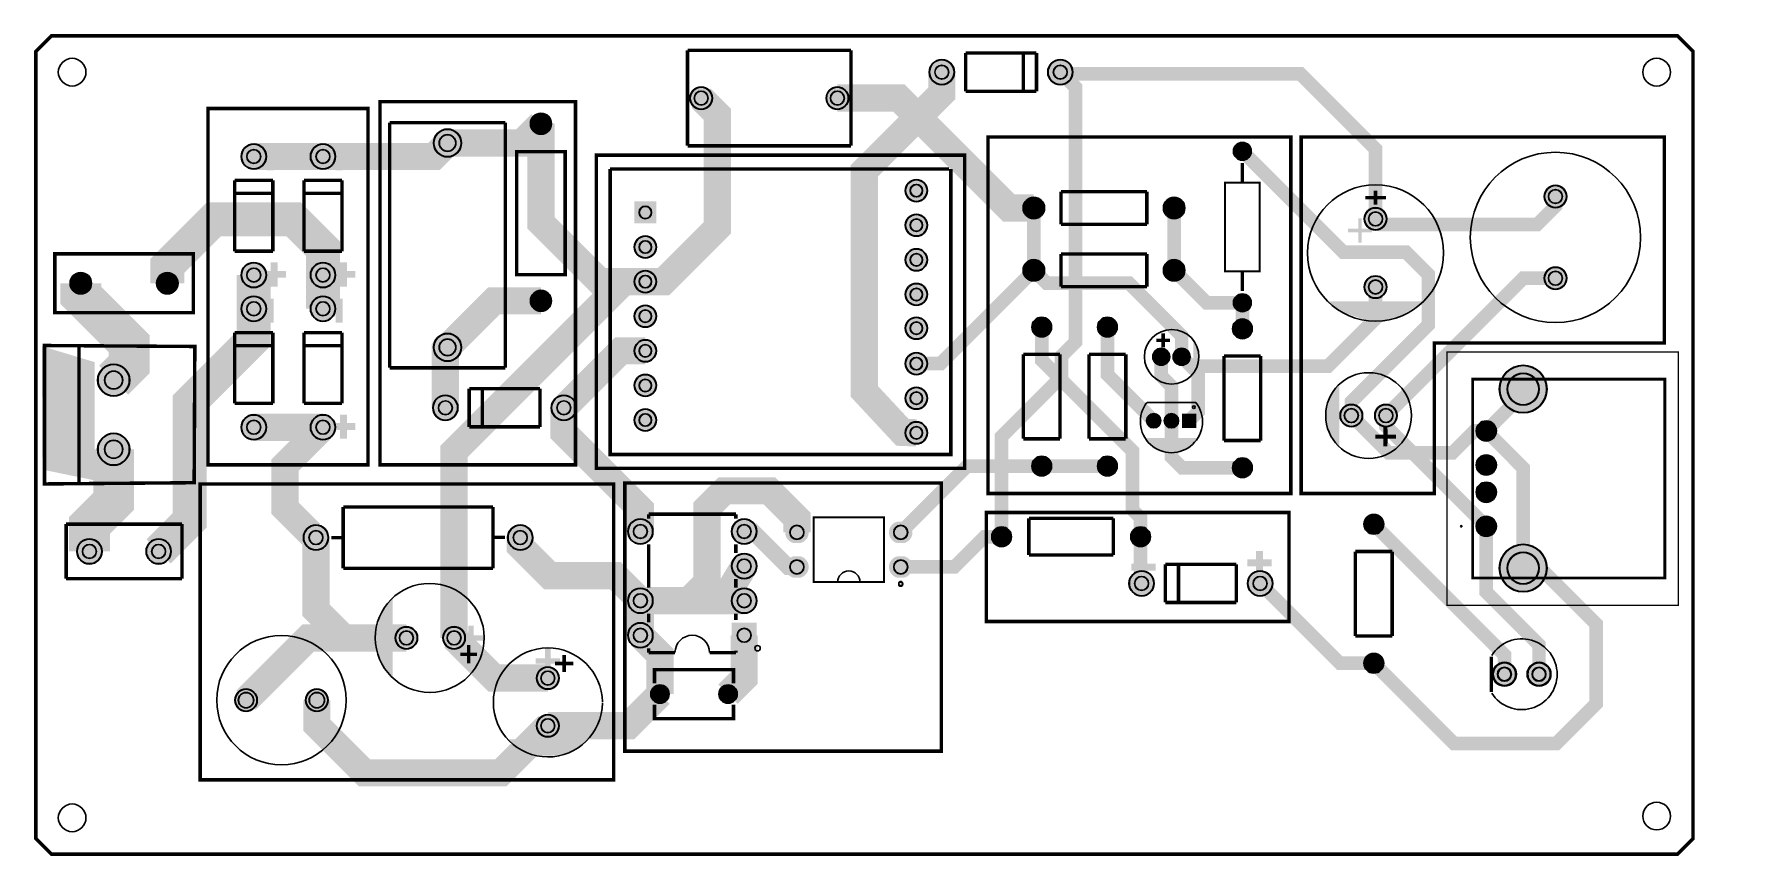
# Model space of a CAD drawing. Header units: millimetres. Extents: x -64 to 62, y -21 to 39.
import ezdxf

# ---------------------------------------------------------------- set-up
doc = ezdxf.new("R2010")
doc.units = ezdxf.units.MM
for name, color, linetype, true_color in [('BoardOutLine', 7, 'Continuous', 0xff00ff), ('BottomLayer', 7, 'Continuous', 0x0000ff), ('BottomSolderMaskLayer', 7, 'Continuous', 0xaa00ff), ('Document', 7, 'Continuous', 0xffffff), ('Multi-Layer', 7, 'Continuous', 0xc0c0c0), ('TopLayer', 7, 'Continuous', 0xff0000), ('TopSilkLayer', 7, 'Continuous', 0xffcc00), ('TopSolderMaskLayer', 7, 'Continuous', 0x800080)]:
    doc.layers.add(name, color=color, linetype=linetype, true_color=true_color)

msp = doc.modelspace()

# ---------------------------------------------------------------- hatches: boundary and pattern name
at = {"layer": 'BottomSolderMaskLayer'}
for points in [[(2.0906019812039514, 36.32207264414535, 1), (3.9414020828041547, 36.32207264414535, 1)], [(10.790627381254842, 36.32207264414535, 1), (12.641427482855045, 36.32207264414535, 1)], [(-15.477419354838833, 34.417068834137694, 1), (-13.82661925323863, 34.417068834137694, 1)], [(-5.477419354838606, 34.417068834137694, 1), (-3.8266192532384022, 34.417068834137694, 1)], [(-27.191452882905708, 32.53517907035814, 1), (-25.640652781305505, 32.53517907035814, 1)], [(-34.29946659893318, 31.122174244348457, 1), (-32.24866649733298, 31.122174244348457, 1)], [(-48.42349504699015, 30.131064262128575, 1), (-46.57269494538995, 30.131064262128575, 1)], [(-43.34348488696988, 30.131064262128575, 1), (-41.49268478536968, 30.131064262128575, 1)], [(24.42715265430518, 30.515621031242063, 1), (25.737947675895224, 30.515621031242063, 1)], [(0.33528067056135136, 27.626111252222586, 1), (1.960883921767854, 27.626111252222586, 1)], [(47.2441960883922, 27.193548387096826, 1), (48.8949961899924, 27.193548387096826, 1)], [(-17.93924143977324, 26.83885880029834), (-17.93924143977324, 25.21325554909174), (-19.564844690979726, 25.21325554909174), (-19.564844690979726, 26.83885880029834)], [(8.98501397002797, 26.352552705105495, 1), (10.55981711963427, 26.352552705105495, 1)], [(19.285242570485075, 26.352552705105495, 1), (20.86004572009137, 26.352552705105495, 1)], [(34.03656972313938, 25.550419100838326, 1), (35.686569723139385, 25.550419100838326, 1)], [(0.33528067056135136, 25.086106172212453, 1), (1.960883921767854, 25.086106172212453, 1)], [(-19.564897129794424, 23.486156972314006, 1), (-17.939293878587925, 23.486156972314006, 1)], [(0.33528067056135136, 22.54610109220232, 1), (1.960883921767854, 22.54610109220232, 1)], [(8.98501397002797, 21.780543561087143, 1), (10.55981711963427, 21.780543561087143, 1)], [(19.285242570485075, 21.780543561087143, 1), (20.86004572009137, 21.780543561087143, 1)], [(-60.985521971044086, 20.828041656083315, 1), (-59.41071882143779, 20.828041656083315, 1)], [(-54.63550927101864, 20.828041656083315, 1), (-53.060706121412345, 20.828041656083315, 1)], [(-48.42349504699015, 21.431038862077685, 1), (-46.57269494538995, 21.431038862077685, 1)], [(-43.34348488696988, 21.431038862077685, 1), (-41.49268478536968, 21.431038862077685, 1)], [(-19.564897129794424, 20.946151892303874, 1), (-17.939293878587925, 20.946151892303874, 1)], [(34.03656972313938, 20.550419100838326, 1), (35.686569723139385, 20.550419100838326, 1)], [(47.2441960883922, 21.193548387096826, 1), (48.8949961899924, 21.193548387096826, 1)], [(-27.191452882905708, 19.53492506985026, 1), (-25.640652781305505, 19.53492506985026, 1)], [(0.33528067056135136, 20.006096012192074, 1), (1.960883921767854, 20.006096012192074, 1)], [(24.42715265430518, 19.395478790957668, 1), (25.737947675895224, 19.395478790957668, 1)], [(-48.42349504699015, 18.955041910083878, 1), (-46.57269494538995, 18.955041910083878, 1)], [(-43.34348488696988, 18.955041910083878, 1), (-41.49268478536968, 18.955041910083878, 1)], [(-19.564897129794424, 18.40614681229374, 1), (-17.939293878587925, 18.40614681229374, 1)], [(0.33528067056135136, 17.526035052070142, 1), (1.960883921767854, 17.526035052070142, 1)], [(9.62512065024133, 17.609601219202546, 1), (11.075920751841535, 17.609601219202546, 1)], [(14.451130302260468, 17.609601219202546, 1), (15.901930403860673, 17.609601219202546, 1)], [(24.3571501143001, 17.482600965201982, 1), (25.807950215900302, 17.482600965201982, 1)], [(-34.29946659893318, 16.121920243840577, 1), (-32.24866649733298, 16.121920243840577, 1)], [(-19.564897129794424, 15.866141732283495, 1), (-17.939293878587925, 15.866141732283495, 1)], [(0.33528067056135136, 14.92608585217181, 1), (1.960883921767854, 14.92608585217181, 1)], [(18.500076200152158, 15.430530861061811, 1), (19.750876301752363, 15.430530861061811, 1)], [(20.000203200406382, 15.430530861061811, 1), (21.251003302006588, 15.430530861061811, 1)], [(-58.960515621031355, 13.716027432054943, 1), (-56.609715519431155, 13.716027432054943, 1)], [(-19.564897129794424, 13.326136652273362, 1), (-17.939293878587925, 13.326136652273362, 1)], [(43.94907289814567, 13.054610109220334, 1), (47.44996189992368, 13.054610109220334, 1)], [(-34.35847091694196, 11.684023368046837, 1), (-32.50767081534176, 11.684023368046837, 1)], [(-25.65844551689107, 11.684023368046837, 1), (-23.80764541529087, 11.684023368046837, 1)], [(0.33528067056135136, 12.386080772161677, 1), (1.960883921767854, 12.386080772161677, 1)], [(-19.564897129794424, 10.78613157226323, 1), (-17.939293878587925, 10.78613157226323, 1)], [(32.258166116332305, 11.112522225044472, 1), (33.9089662179325, 11.112522225044472, 1)], [(34.79817119634244, 11.112522225044472, 1), (36.448971297942634, 11.112522225044472, 1)], [(-48.42349504699015, 10.255016510032988, 1), (-46.57269494538995, 10.255016510032988, 1)], [(-43.34348488696988, 10.255016510032988, 1), (-41.49268478536968, 10.255016510032988, 1)], [(0.33528067056135136, 9.84607569215143, 1), (1.960883921767854, 9.84607569215143, 1)], [(18.05055880111745, 10.73152146304301, 1), (19.10057150114285, 10.73152146304301, 1)], [(19.350533401066787, 10.73152146304301, 1), (20.400546101092186, 10.73152146304301, 1)], [(21.70057404179329, 10.206541783406124), (20.65056134176757, 10.206541783406124), (20.65056134176757, 11.256554483431614), (21.70057404179329, 11.256554483431614)], [(42.24866649733284, 9.984505969012048, 1), (43.73050546101077, 9.984505969012048, 1)], [(-58.960515621031355, 8.636017272034564, 1), (-56.609715519431155, 8.636017272034564, 1)], [(9.62512065024133, 7.409448818897658, 1), (11.075920751841535, 7.409448818897658, 1)], [(14.451130302260468, 7.409448818897658, 1), (15.901930403860673, 7.409448818897658, 1)], [(24.3571501143001, 7.282448564897095, 1), (25.807950215900302, 7.282448564897095, 1)], [(42.24866649733284, 7.484378968757937, 1), (43.73050546101077, 7.484378968757937, 1)], [(42.24866649733284, 5.484378968758051, 1), (43.73050546101077, 5.484378968758051, 1)], [(34.00916941833883, 3.1315722631445624, 1), (35.45996951993904, 3.1315722631445624, 1)], [(-43.85859791719596, 2.1590043180086695, 1), (-42.00779781559576, 2.1590043180086695, 1)], [(-28.858597917195958, 2.1590043180086695, 1), (-27.007797815595758, 2.1590043180086695, 1)], [(-20.03893827787666, 2.603505207010471, 1), (-18.18813817627646, 2.603505207010471, 1)], [(-12.418923037846037, 2.603505207010471, 1), (-10.568122936245834, 2.603505207010471, 1)], [(-7.86594699856073, 1.7526035052070965, -0.7853981633974483), (-7.86594699856073, 3.3274066548133963), (-7.37408348150052, 3.3274066548133963, -0.7853981633974483), (-7.37408348150052, 1.7526035052070965)], [(-0.24593175853010502, 1.7526035052070965, -0.7853981633974483), (-0.24593175853010513, 3.3274066548133963), (0.24593175853010502, 3.3274066548133963, -0.7853981633974483), (0.24593175853010513, 1.7526035052070965)], [(6.684048768097671, 2.2225044450088944, 1), (8.134848869697874, 2.2225044450088944, 1)], [(16.88420116840233, 2.2225044450088944, 1), (18.335001270002532, 2.2225044450088944, 1)], [(42.24866649733284, 2.984505969011934, 1), (43.73050546101077, 2.984505969011934, 1)], [(-60.488519177038334, 1.1430022860046165, 1), (-58.637719075438135, 1.1430022860046165, 1)], [(-55.40850901701807, 1.1430022860046165, 1), (-53.55770891541787, 1.1430022860046165, 1)], [(43.94907289814567, -0.08559817119623858, 1), (47.44996189992368, -0.08559817119623858, 1)], [(-12.418923037846037, 0.06350012700033858, 1), (-10.568122936245834, 0.06350012700033858, 1)], [(-7.86594699856073, -0.7874015748031498, -0.7853981633974483), (-7.86594699856073, 0.7874015748031498), (-7.37408348150052, 0.7874015748031498, -0.7853981633974483), (-7.37408348150052, -0.7874015748031498)], [(-0.24593175853010502, -0.7874015748031498, -0.7853981633974483), (-0.24593175853010513, 0.7874015748031498), (0.24593175853010502, 0.7874015748031498, -0.7853981633974483), (0.24593175853010513, -0.7874015748031498)], [(16.759131318262497, -1.2065024130047277, 1), (18.609931419862697, -1.2065024130047277, 1)], [(25.459156718313388, -1.2065024130047277, 1), (27.309956819913587, -1.2065024130047277, 1)], [(-20.03893827787666, -2.4765049530099077, 1), (-18.18813817627646, -2.4765049530099077, 1)], [(-12.418923037846037, -2.4765049530099077, 1), (-10.568122936245834, -2.4765049530099077, 1)], [(-37.119532639065355, -5.207010414020829, 1), (-35.46873253746516, -5.207010414020829, 1)], [(-33.61940563881113, -5.207010414020829, 1), (-31.96860553721093, -5.207010414020829, 1)], [(-20.03893827787666, -5.01651003302004, 1), (-18.18813817627646, -5.01651003302004, 1)], [(-12.418923037846298, -5.941910083820062), (-12.418923037846298, -4.0911099822200185), (-10.5681229362458, -4.0911099822200185), (-10.5681229362458, -5.941910083820062)], [(-26.733451866903682, -8.155956311912632, 1), (-25.082651765303478, -8.155956311912632, 1)], [(34.00916941833883, -7.068580137160325, 1), (35.45996951993904, -7.068580137160325, 1)], [(43.44678689357371, -7.874015748031411, 1), (45.199390398780714, -7.874015748031411, 1)], [(45.98679197358384, -7.874015748031411, 1), (47.73939547879085, -7.874015748031411, 1)], [(-18.351663703327496, -9.334518669037266, 1), (-17.001651003302094, -9.334518669037266, 1)], [(-13.351663703327494, -9.334518669037266, 1), (-12.001651003302095, -9.334518669037266, 1)], [(-48.89169418338848, -9.779019558039067, 1), (-47.240894081788284, -9.779019558039067, 1)], [(-43.69154178308359, -9.779019558039067, 1), (-42.0407416814834, -9.779019558039067, 1)], [(-26.733451866903682, -11.656083312166515, 1), (-25.082651765303478, -11.656083312166515, 1)]]:
    msp.add_hatch(color=256, dxfattribs=at).paths.add_polyline_path(points)
at = {"layer": 'Document'}
for points in [[(-46.0468122936245, 30.88336296672594), (-46.0468122936245, 29.105359410718847), (-46.554813309626525, 29.105359410718847), (-46.554813309626525, 30.88336296672594)], [(-40.96680213360423, 30.88336296672594), (-40.96680213360423, 29.105359410718847), (-41.47480314960626, 29.105359410718847), (-41.47480314960626, 30.88336296672594)], [(33.84556769113533, 25.59080518161045), (33.84556769113533, 23.812801625603356), (33.59156718313443, 23.812801625603356), (33.59156718313443, 25.59080518161045)], [(34.099568199136456, 24.82880365760741), (32.829565659131276, 24.82880365760741), (32.829565659131276, 24.574803149606396), (34.60756921513848, 24.574803149606396), (34.60756921513848, 24.82880365760741)], [(-46.905410210820264, 21.735864871729746), (-45.127406654813285, 21.735864871729746), (-45.127406654813285, 21.22786385572772), (-46.905410210820264, 21.22786385572772)], [(-45.738887477774824, 22.36616713233434), (-45.738887477774824, 20.588163576327247), (-46.24688849377685, 20.588163576327247), (-46.24688849377685, 22.36616713233434)], [(-41.8254000508, 21.735864871729746), (-40.04739649479302, 21.735864871729746), (-40.04739649479302, 21.22786385572772), (-41.8254000508, 21.22786385572772)], [(-40.65887731775456, 22.36616713233434), (-40.65887731775456, 20.588163576327247), (-41.166878333756586, 20.588163576327247), (-41.166878333756586, 22.36616713233434)], [(-46.0468122936245, 19.707340614681243), (-46.0468122936245, 17.92933705867415), (-46.554813309626525, 17.92933705867415), (-46.554813309626525, 19.707340614681243)], [(-40.96680213360423, 19.707340614681243), (-40.96680213360423, 17.92933705867415), (-41.47480314960626, 17.92933705867415), (-41.47480314960626, 19.707340614681243)], [(18.757556515113038, 16.767513335026706), (19.138557277114614, 16.767513335026706), (19.77355854711709, 16.767513335026706), (19.77355854711709, 16.513512827025693), (18.757556515113038, 16.513512827025693)], [(19.138557277114614, 16.132537465075075), (19.13853187706377, 16.513512827025693), (19.138557277114614, 17.148514097028283), (19.392557785115514, 17.148514097028283), (19.392557785115514, 16.132537465075075)], [(21.526543053086016, 16.446532893065864), (21.563768613701768, 16.407735974238676), (21.59935909446881, 16.36743385329669), (21.63325368975302, 16.325695385618246), (21.66539449130778, 16.28259188055131), (21.695726587208128, 16.238196979583563), (21.724198155666727, 16.19258653052691), (21.75076055357067, 16.14583845793311), (21.775368399587933, 16.098032629961722), (21.797979651699052, 16.049250721926), (21.818555679026076, 15.999576076752874), (21.83706132783277, 15.949093562593134), (21.8534649815831, 15.897889427825703), (21.867738614958625, 15.846051153704138), (21.879857841738612, 15.79366730489653), (21.88980195646286, 15.740827378174572), (21.89755396980786, 15.687621649509992), (21.90310063761217, 15.634141019839717), (21.906432483503067, 15.580476859764417), (21.907543815087593, 15.526720853441816), (21.907543815087593, 15.303530607061248), (21.907543815087593, 15.207340614713871), (21.90643248350443, 15.153584608391384), (21.903100637614898, 15.099920448315856), (21.897553969811952, 15.046439818645695), (21.88980195646809, 14.993234089980774), (21.879857841745206, 14.940394163258588), (21.867738614966584, 14.88801031445064), (21.85346498159265, 14.836172040328734), (21.83706132784323, 14.784967905560848), (21.818555679038127, 14.734485391400653), (21.79797965171224, 14.684810746227072), (21.775368399602257, 14.636028838190668), (21.75076055358636, 14.588223010218599), (21.724198155683553, 14.541474937624344), (21.69572658722609, 14.495864488566895), (21.665394491327106, 14.451469587598353), (21.633253689773255, 14.40836608253062), (21.599359094489955, 14.366627614851268), (21.56376861372405, 14.326325493908485), (21.526543053109208, 14.287528575080273)], [(-63.05514351028705, 16.2060198120397), (-59.175133350266606, 15.036017272034655), (-59.175133350266606, 6.356007112014254), (-63.00513081026156, 7.146024892049809)], [(-46.905410210820264, 10.559842519685049), (-45.127406654813285, 10.559842519685049), (-45.127406654813285, 10.051841503683022), (-46.905410210820264, 10.051841503683022)], [(-45.738887477774824, 11.190144780289643), (-45.738887477774824, 9.41214122428255), (-46.24688849377685, 9.41214122428255), (-46.24688849377685, 11.190144780289643)], [(-41.8254000508, 10.559842519685049), (-40.04739649479302, 10.559842519685049), (-40.04739649479302, 10.051841503683022), (-41.8254000508, 10.051841503683022)], [(-40.65887731775456, 11.190144780289643), (-40.65887731775456, 9.41214122428255), (-41.166878333756586, 9.41214122428255), (-41.166878333756586, 11.190144780289643)], [(35.73456946913893, 10.360629921259942), (35.73456946913893, 8.860629921259942), (35.43456946913898, 8.860629921259942), (35.43456946913898, 10.360629921259942)], [(19.875539751079486, 8.318516637033326), (19.80392272206177, 8.325296934076277), (19.732530424567813, 8.334134984304342), (19.661421971091613, 8.34502346985255), (19.590656239105783, 8.357953375105012), (19.520291822311265, 8.372913994159603), (19.450386982121927, 8.389892939692459), (19.380999599424058, 8.408876153214578), (19.312187126651224, 8.429847916712674), (19.244006540215196, 8.452790865662905), (19.1765142933275, 8.477686003408849), (19.1097662692589, 8.504512716890872), (19.04381773506634, 8.53324879371371), (18.978723295833106, 8.563870440537698), (18.914536849455317, 8.59635230278002), (18.85131154201622, 8.630667485608114), (18.789099723779145, 8.666787576208208), (18.72795290584395, 8.704682667311431), (18.66792171749489, 8.74432138195641), (18.609055864279753, 8.785670899469665), (18.551404086854745, 8.828696982640622), (18.495014120626365, 8.873364006070346), (18.439932656227484, 8.919634985668722), (18.386205300857682, 8.967471609277368), (18.333876540519896, 9.016834268391449), (18.28298970318724, 9.06768209095651), (18.233586922927543, 9.119972975209066), (18.18570910501535, 9.173663624537198), (18.13939589206393, 9.228709583330215), (18.094685631200946, 9.285065273786927), (18.05161534231661, 9.342684033655019), (18.01022068741213, 9.401518154865926), (17.97053594107183, 9.461518923037943), (21.780543561087143, 9.461518923037943), (21.740858814746844, 9.401518154865926), (21.69946415984259, 9.342684033655019), (21.656393870958027, 9.285065273786927), (21.611683610095042, 9.228709583330215), (21.565370397143624, 9.173663624537198), (21.51749257923143, 9.119972975209066), (21.468089798971732, 9.06768209095651), (21.417202961639077, 9.016834268391449), (21.36487420130129, 8.967471609277368), (21.311146845931262, 8.919634985668722), (21.256065381532608, 8.873364006070346), (21.199675415304227, 8.828696982640622), (21.142023637878992, 8.785670899469665), (21.08315778466408, 8.74432138195641), (21.023126596315024, 8.704682667311431), (20.9619797783796, 8.666787576208208), (20.899767960142754, 8.630667485608114), (20.836542652703656, 8.59635230278002), (20.772356206325867, 8.563870440537698), (20.707261767092632, 8.53324879371371), (20.641313232900075, 8.504512716890872), (20.574565208831473, 8.477686003408849), (20.507072961943777, 8.452790865662905), (20.43889237550775, 8.429847916712674), (20.370079902734915, 8.408876153214578), (20.300692520037046, 8.389892939692459), (20.230787679847708, 8.372913994159603), (20.160423263052962, 8.357953375105012), (20.08965753106736, 8.34502346985255), (20.018549077591388, 8.334134984304342), (19.947156780096975, 8.325296934076277), (19.875539751079486, 8.318516637033326)], [(36.353568707137356, 9.41252222504454), (34.853568707137356, 9.41252222504454), (34.853568707137356, 9.712522225044495), (36.353568707137356, 9.712522225044495)], [(16.93223266446512, 0.2447802895605946), (18.710236220472325, 0.2447802895605946), (18.710236220472325, -0.2632207264414319), (16.93223266446512, -0.2632207264414319)], [(25.44942849885706, 0.5527051054102685), (27.22743205486404, 0.5527051054102685), (27.22743205486404, 0.044704089408242), (25.44942849885706, 0.044704089408242)], [(26.079730759461427, -0.6138176276351714), (26.079730759461427, 1.1641859283719214), (26.587731775463453, 1.1641859283719214), (26.587731775463453, -0.6138176276351714)], [(-31.344069088138212, -5.707010414020715), (-31.344069088138212, -4.307010414020851), (-31.744069088138076, -4.307010414020851), (-31.744069088138076, -5.90701041402076), (-31.744069088138076, -6.107010414020692), (-31.344069088138212, -6.107035814071537)], [(-38.04406908813803, -5.407010414020874), (-36.644069088138394, -5.407010414020874), (-36.644069088138394, -5.007010414020783), (-38.244069088138076, -5.007010414020783), (-38.44406908813812, -5.007010414020783), (-38.44406908813812, -5.407010414020874)], [(-32.04406908813826, -5.407010414020874), (-30.644069088138167, -5.407010414020874), (-30.644069088138167, -5.007010414020783), (-32.2440690881383, -5.007010414020783), (-32.44406908813812, -5.007010414020783), (-32.44406908813812, -5.407010414020874)], [(-25.708051816103534, -7.406019812039517), (-25.708051816103534, -6.00601981203954), (-26.108051816103625, -6.00601981203954), (-26.108051816103625, -7.606019812039563), (-26.108051816103625, -7.806019812039608), (-25.708051816103534, -7.806019812039608)], [(-25.408051816103807, -6.706019812039585), (-26.80805181610367, -6.706019812039585), (-26.80805181610367, -7.106019812039563), (-25.20805181610376, -7.106019812039563), (-25.008051816103716, -7.106019812039563), (-25.0080264160531, -6.706019812039585)], [(-25.708051816103534, -13.40601981203963), (-25.708051816103534, -12.00601981203954), (-26.108051816103625, -12.00601981203954), (-26.108051816103625, -13.606019812039563), (-26.108051816103625, -13.806019812039608), (-25.708051816103534, -13.806019812039608)]]:
    msp.add_hatch(color=256, dxfattribs=at).paths.add_polyline_path(points)
at = {"layer": 'Multi-Layer'}
for points in [[(2.1160020320040527, 36.32207264414535, 1), (3.9160020320040534, 36.32207264414535, 1)], [(10.816027432054943, 36.32207264414535, 1), (12.616027432054944, 36.32207264414535, 1)], [(-15.452019304038732, 34.417068834137694, 1), (-13.85201930403873, 34.417068834137694, 1)], [(-5.452019304038504, 34.417068834137694, 1), (-3.852019304038504, 34.417068834137694, 1)], [(-27.166052832105606, 32.53517907035814, 1), (-25.666052832105606, 32.53517907035814, 1)], [(-34.27406654813308, 31.122174244348457, 1), (-32.27406654813308, 31.122174244348457, 1)], [(-48.398094996190046, 30.131064262128575, 1), (-46.59809499619005, 30.131064262128575, 1)], [(-43.31808483616978, 30.131064262128575, 1), (-41.518084836169784, 30.131064262128575, 1)], [(24.45255270510528, 30.515621031242063, 1), (25.712547625095123, 30.515621031242063, 1)], [(0.3606807213614529, 27.626111252222586, 1), (1.9354838709677524, 27.626111252222586, 1)], [(47.2695961391923, 27.193548387096826, 1), (48.869596139192296, 27.193548387096826, 1)], [(-17.964643129286287, 26.813462026924185), (-17.964643129286287, 25.23865887731779), (-19.539446278892683, 25.23865887731779), (-19.539446278892683, 26.813462026924185)], [(9.01041402082807, 26.352552705105495, 1), (10.534417068834168, 26.352552705105495, 1)], [(19.310642621285176, 26.352552705105495, 1), (20.83464566929127, 26.352552705105495, 1)], [(34.061569723139385, 25.550419100838326, 1), (35.66156972313938, 25.550419100838326, 1)], [(0.3606807213614529, 25.086106172212453, 1), (1.9354838709677524, 25.086106172212453, 1)], [(-19.539497078994323, 23.486156972314006, 1), (-17.964693929388027, 23.486156972314006, 1)], [(0.3606807213614529, 22.54610109220232, 1), (1.9354838709677524, 22.54610109220232, 1)], [(9.01041402082807, 21.780543561087143, 1), (10.534417068834168, 21.780543561087143, 1)], [(19.310642621285176, 21.780543561087143, 1), (20.83464566929127, 21.780543561087143, 1)], [(-60.960121920243985, 20.828041656083315, 1), (-59.43611887223789, 20.828041656083315, 1)], [(-54.61010922021854, 20.828041656083315, 1), (-53.086106172212446, 20.828041656083315, 1)], [(-48.398094996190046, 21.431038862077685, 1), (-46.59809499619005, 21.431038862077685, 1)], [(-43.31808483616978, 21.431038862077685, 1), (-41.518084836169784, 21.431038862077685, 1)], [(-19.539497078994323, 20.946151892303874, 1), (-17.964693929388027, 20.946151892303874, 1)], [(34.061569723139385, 20.550419100838326, 1), (35.66156972313938, 20.550419100838326, 1)], [(47.2695961391923, 21.193548387096826, 1), (48.869596139192296, 21.193548387096826, 1)], [(-27.166052832105606, 19.53492506985026, 1), (-25.666052832105606, 19.53492506985026, 1)], [(0.3606807213614529, 20.006096012192074, 1), (1.9354838709677524, 20.006096012192074, 1)], [(-48.398094996190046, 18.955041910083878, 1), (-46.59809499619005, 18.955041910083878, 1)], [(-43.31808483616978, 18.955041910083878, 1), (-41.518084836169784, 18.955041910083878, 1)], [(-19.539497078994323, 18.40614681229374, 1), (-17.964693929388027, 18.40614681229374, 1)], [(24.45255270510528, 19.395478790957668, 1), (25.712547625095123, 19.395478790957668, 1)], [(0.3606807213614529, 17.526035052070142, 1), (1.9354838709677524, 17.526035052070142, 1)], [(9.650520701041433, 17.609601219202546, 1), (11.050520701041432, 17.609601219202546, 1)], [(14.476530353060571, 17.609601219202546, 1), (15.87653035306057, 17.609601219202546, 1)], [(24.382550165100202, 17.482600965201982, 1), (25.7825501651002, 17.482600965201982, 1)], [(-34.27406654813308, 16.121920243840577, 1), (-32.27406654813308, 16.121920243840577, 1)], [(-19.539497078994323, 15.866141732283495, 1), (-17.964693929388027, 15.866141732283495, 1)], [(0.3606807213614529, 14.92608585217181, 1), (1.9354838709677524, 14.92608585217181, 1)], [(18.52547625095226, 15.430530861061811, 1), (19.725476250952262, 15.430530861061811, 1)], [(20.025603251206483, 15.430530861061811, 1), (21.225603251206486, 15.430530861061811, 1)], [(-58.935115570231254, 13.716027432054943, 1), (-56.63511557023126, 13.716027432054943, 1)], [(-19.539497078994323, 13.326136652273362, 1), (-17.964693929388027, 13.326136652273362, 1)], [(43.974472948945774, 13.054610109220334, 1), (47.42456184912358, 13.054610109220334, 1)], [(-34.33307086614186, 11.684023368046837, 1), (-32.53307086614186, 11.684023368046837, 1)], [(-25.63304546609097, 11.684023368046837, 1), (-23.833045466090972, 11.684023368046837, 1)], [(0.3606807213614529, 12.386080772161677, 1), (1.9354838709677524, 12.386080772161677, 1)], [(-19.539497078994323, 10.78613157226323, 1), (-17.964693929388027, 10.78613157226323, 1)], [(32.283566167132406, 11.112522225044472, 1), (33.8835661671324, 11.112522225044472, 1)], [(34.82357124714254, 11.112522225044472, 1), (36.42357124714253, 11.112522225044472, 1)], [(-48.398094996190046, 10.255016510032988, 1), (-46.59809499619005, 10.255016510032988, 1)], [(-43.31808483616978, 10.255016510032988, 1), (-41.518084836169784, 10.255016510032988, 1)], [(0.3606807213614529, 9.84607569215143, 1), (1.9354838709677524, 9.84607569215143, 1)], [(18.07556515113015, 10.73152146304301, 1), (19.07556515113015, 10.73152146304301, 1)], [(19.375539751079486, 10.73152146304301, 1), (20.375539751079486, 10.73152146304301, 1)], [(21.675565151130286, 10.23154686309374), (20.675565151130286, 10.23154686309374), (20.675565151130286, 11.231546863093854), (21.675565151130286, 11.231546863093854)], [(42.27406654813294, 9.984505969012048, 1), (43.70510541021067, 9.984505969012048, 1)], [(-58.935115570231254, 8.636017272034564, 1), (-56.63511557023126, 8.636017272034564, 1)], [(9.650520701041433, 7.409448818897658, 1), (11.050520701041432, 7.409448818897658, 1)], [(14.476530353060571, 7.409448818897658, 1), (15.87653035306057, 7.409448818897658, 1)], [(24.382550165100202, 7.282448564897095, 1), (25.7825501651002, 7.282448564897095, 1)], [(42.27406654813294, 7.484378968757937, 1), (43.70510541021067, 7.484378968757937, 1)], [(42.27406654813294, 5.484378968758051, 1), (43.70510541021067, 5.484378968758051, 1)], [(34.03456946913893, 3.1315722631445624, 1), (35.434569469138935, 3.1315722631445624, 1)], [(-43.83319786639586, 2.1590043180086695, 1), (-42.03319786639586, 2.1590043180086695, 1)], [(-28.833197866395857, 2.1590043180086695, 1), (-27.03319786639586, 2.1590043180086695, 1)], [(-20.01353822707656, 2.603505207010471, 1), (-18.213538227076562, 2.603505207010471, 1)], [(-12.393522987045936, 2.603505207010471, 1), (-10.593522987045935, 2.603505207010471, 1)], [(-7.858013716027472, 1.778003556007198, -0.7853981633974483), (-7.858013716027472, 3.3020066040132945), (-7.382016764033551, 3.3020066040132945, -0.7853981633974483), (-7.382016764033551, 1.778003556007198)], [(-0.23799847599707386, 1.778003556007198, -0.7853981633974483), (-0.23799847599707397, 3.3020066040132945), (0.23799847599684648, 3.3020066040132945, -0.7853981633974483), (0.2379984759968466, 1.778003556007198)], [(6.709448818897772, 2.2225044450088944, 1), (8.109448818897771, 2.2225044450088944, 1)], [(16.909601219202433, 2.2225044450088944, 1), (18.30960121920243, 2.2225044450088944, 1)], [(42.27406654813294, 2.984505969011934, 1), (43.70510541021067, 2.984505969011934, 1)], [(-60.46311912623823, 1.1430022860046165, 1), (-58.663119126238236, 1.1430022860046165, 1)], [(-55.38310896621797, 1.1430022860046165, 1), (-53.58310896621797, 1.1430022860046165, 1)], [(43.974472948945774, -0.08559817119623858, 1), (47.42456184912358, -0.08559817119623858, 1)], [(-12.393522987045936, 0.06350012700033858, 1), (-10.593522987045935, 0.06350012700033858, 1)], [(-7.858013716027472, -0.7620015240030481, -0.7853981633974483), (-7.858013716027472, 0.7620015240030481), (-7.382016764033551, 0.7620015240030481, -0.7853981633974483), (-7.382016764033551, -0.7620015240030481)], [(-0.23799847599707386, -0.7620015240030481, -0.7853981633974483), (-0.23799847599707397, 0.7620015240030481), (0.23799847599684648, 0.7620015240030481, -0.7853981633974483), (0.2379984759968466, -0.7620015240030481)], [(16.7845313690626, -1.2065024130047277, 1), (18.584531369062596, -1.2065024130047277, 1)], [(25.48455676911349, -1.2065024130047277, 1), (27.284556769113486, -1.2065024130047277, 1)], [(-20.01353822707656, -2.4765049530099077, 1), (-18.213538227076562, -2.4765049530099077, 1)], [(-12.393522987045936, -2.4765049530099077, 1), (-10.593522987045935, -2.4765049530099077, 1)], [(-37.09413258826525, -5.207010414020829, 1), (-35.49413258826526, -5.207010414020829, 1)], [(-33.59400558801103, -5.207010414020829, 1), (-31.99400558801103, -5.207010414020829, 1)], [(-20.01353822707656, -5.01651003302004, 1), (-18.213538227076562, -5.01651003302004, 1)], [(-12.393522987046026, -5.9165100330200175), (-12.393522987046026, -4.116510033020063), (-10.593522987045844, -4.116510033020063), (-10.593522987045844, -5.9165100330200175)], [(-26.70805181610358, -8.155956311912632, 1), (-25.10805181610358, -8.155956311912632, 1)], [(34.03456946913893, -7.068580137160325, 1), (35.434569469138935, -7.068580137160325, 1)], [(43.49758699517391, -7.874015748031411, 1), (45.14859029718051, -7.874015748031411, 1)], [(46.037592075184044, -7.874015748031411, 1), (47.688595377190644, -7.874015748031411, 1)], [(-18.326657353314793, -9.334518669037266, 1), (-17.026657353314796, -9.334518669037266, 1)], [(-13.326657353314795, -9.334518669037266, 1), (-12.026657353314794, -9.334518669037266, 1)], [(-48.86629413258838, -9.779019558039067, 1), (-47.266294132588385, -9.779019558039067, 1)], [(-43.66614173228349, -9.779019558039067, 1), (-42.0661417322835, -9.779019558039067, 1)], [(-26.70805181610358, -11.656083312166515, 1), (-25.10805181610358, -11.656083312166515, 1)]]:
    msp.add_hatch(color=256, dxfattribs=at).paths.add_polyline_path(points)
at = {"layer": 'TopSilkLayer'}
for points in [[(38.41757683515357, 19.49479298958613), (31.305562611125197, 19.49479298958613), (32.32156464312925, 18.732791465582977), (33.84556769113533, 18.22479044958095), (35.36957073914141, 17.970789941579937), (36.38557277114546, 18.22479044958095)], [(21.475488950977933, 14.230632461264918), (21.515498145684205, 14.276817955609204), (21.553914565943842, 14.324336522541898), (21.59069382604821, 14.373133259882252), (21.625793431837565, 14.423151788672158), (21.65917282979717, 14.474334318315755), (21.69079345391333, 14.526621713349414), (21.720618770229294, 14.579953561765933), (21.748614319059925, 14.634268244813597), (21.774747754801865, 14.689503008189604), (21.79898888330831, 14.745594034545093), (21.82130969677314, 14.80247651721902), (21.84168440609028, 14.860084735114924), (21.8600894706517, 14.918352128632705), (21.876503625544956, 14.977211376572427), (21.890907906121583, 15.036594473914533), (21.90328566991002, 15.096432810392798), (21.913622615842996, 15.156657249764748), (21.92190680078056, 15.217198209691105), (21.928128653310523, 15.277985742129772), (21.932280984805175, 15.338949614152853), (21.934358997728168, 15.40001938909245), (21.9343602911772, 15.461124507922364), (21.93228486365797, 15.522194370780312), (21.92813511308509, 15.58315841853846), (21.921915834013816, 15.643946214326206), (21.913634212097804, 15.70448752491086), (21.903299815788614, 15.764712401845713), (21.89092458527989, 15.824551262285468), (21.87652281871192, 15.883934969382608), (21.86011115565202, 15.942794912166278), (21.841708557869424, 16.00106308481429), (21.821336287426448, 16.05867216522597), (21.79901788211373, 16.115555592805435), (21.774779128254295, 16.171647645364033), (21.748648030911227, 16.226883515054965), (21.72065478152922, 16.281199383251305), (21.69083172305477, 16.33453249428112), (21.65921331256527, 16.386821227933638), (21.625836081458374, 16.438005170655174), (21.590738593245305, 16.488025185349557), (21.553961398994034, 16.536823479703912), (21.515546990477333, 16.584343672961154), (21.475539751079623, 16.630530861061743)], [(32.1945643891288, 8.826517653035353), (32.136419718932984, 8.88038345374082), (32.07968048951716, 8.935727712730227), (32.02438428213918, 8.992513772704456), (31.9705677222712, 9.050704021387219), (31.918266455339563, 9.11025991643669), (31.867515123115936, 9.171142010974563), (31.81834734077188, 9.233309979713681), (31.770795674613737, 9.2967226456675), (31.724891620512153, 9.361338007423342), (31.6806655830419, 9.427113266962692), (31.6381468553418, 9.494004858007884), (31.59736359971339, 9.56196847487854), (31.558342828967398, 9.630959101837448), (31.52111038853195, 9.700931042906632), (31.485690939332926, 9.77183795213466), (31.452107941461918, 9.843632864292545), (31.42038363863435, 9.916268225983117), (31.390539043459285, 9.98969592713604), (31.362593923519853, 10.063867332875589), (31.336566788280606, 10.13873331573177), (31.312474876828446, 10.21424428818193), (31.290334146453688, 10.290350235494088), (31.27015926208037, 10.367000748853798), (31.251963586553757, 10.444145058753747), (31.23575917178937, 10.521732068619599), (31.22155675078966, 10.599710388654898), (31.20936573053541, 10.678028369878575), (31.199194185755232, 10.756634138334675), (31.191048853577513, 10.83547562945148), (31.18493512906707, 10.914500622525907), (31.18085706165266, 10.993656775312274), (31.178817352444185, 11.072891658691674), (31.178817352444185, 11.152152791397384), (31.18085706165266, 11.231387674776784), (31.18493512906707, 11.310543827563151), (31.191048853577513, 11.389568820637578), (31.199194185755232, 11.468410311754155), (31.20936573053541, 11.54701608021037), (31.22155675078966, 11.625334061434046), (31.23575917178937, 11.703312381469345), (31.251963586553757, 11.78089939133531), (31.27015926208037, 11.85804370123526), (31.290334146453688, 11.93469421459497), (31.312474876828446, 12.0108001619069), (31.336566788280606, 12.086311134357288), (31.362593923519853, 12.16117711721347), (31.390539043459285, 12.23534852295279), (31.42038363863435, 12.30877622410594), (31.452107941461918, 12.3814115857964), (31.485690939332926, 12.453206497954397), (31.52111038853195, 12.524113407182199), (31.558342828967398, 12.59408534825161), (31.59736359971339, 12.663075975210518), (31.6381468553418, 12.731039592081174), (31.6806655830419, 12.797931183126252), (31.724891620512153, 12.863706442665602), (31.770795674613737, 12.928321804421557), (31.81834734077188, 12.991734470375263), (31.867515123115936, 13.053902439114495), (31.918266455339563, 13.114784533652369), (31.9705677222712, 13.17434042870184), (32.02438428213918, 13.232530677384489), (32.07968048951716, 13.289316737358831), (32.136419718932984, 13.344660996348125), (32.1945643891288, 13.398526797053592)], [(-37.29408178816357, -2.207010414020715), (-37.35856197040016, -2.276205162944848), (-37.42152250734625, -2.346785457414512), (-37.48293363424955, -2.4187179304183246), (-37.542766318845224, -2.49196857569882), (-37.600992275082035, -2.5665027638293623), (-37.65758397649233, -2.642285258585389), (-37.712514669207394, -2.719280233602035), (-37.765758384603714, -2.797451289311539), (-37.81728995158187, -2.8767614701506545), (-37.86708500846362, -2.9571732820324996), (-37.91512001451065, -3.038648710070788), (-37.961372261053384, -3.1211492365522417), (-38.00581988222598, -3.204635859145583), (-38.04844186530386, -3.2890691093405167), (-38.08921806063745, -3.3744090711055605), (-38.128129191178004, -3.460615399759604), (-38.16515686159096, -3.5476473410442395), (-38.20028356695161, -3.635463750390386), (-38.23349270102244, -3.7240231123699914), (-38.26476856410136, -3.8132835603222475), (-38.29409637044523, -3.9032028961461265), (-38.32146225526094, -3.9937386102494656), (-38.34685328125693, -4.0848479016464125), (-38.370257444762046, -4.176487698190158), (-38.391663681398995, -4.268614676936863), (-38.41106187131618, -4.361185284625776), (-38.42844284396983, -4.454155758269621), (-38.44379838246232, -4.5474821458433325), (-38.457121227423386, -4.641120327062936), (-38.468405080445336, -4.735026034242765), (-38.47764460705753, -4.8291548732238425), (-38.48483543925158, -4.923462344361269), (-38.489974177542535, -5.017903863560946), (-38.493058392579314, -5.112434783357344), (-38.49408662629162, -5.207010414020829), (-38.493058392579314, -5.3015860446843135), (-38.489974177542535, -5.396116964480711), (-38.48483543925158, -5.4905584836802745), (-38.47764460705753, -5.584865954817701), (-38.468405080445336, -5.678994793798779), (-38.457121227423386, -5.772900500978608), (-38.44379838246232, -5.866538682198211), (-38.42844284396983, -5.959865069772036), (-38.41106187131618, -6.0528355434157675), (-38.391663681398995, -6.14540615110468), (-38.370257444762046, -6.237533129851386), (-38.34685328125693, -6.329172926395131), (-38.32146225526094, -6.420282217792078), (-38.29409637044523, -6.510817931895531), (-38.26476856410136, -6.600737267719296), (-38.23349270102244, -6.689997715671552), (-38.20028356695161, -6.778557077651271), (-38.16515686159096, -6.866373486997304), (-38.128129191178004, -6.95340542828194), (-38.08921806063745, -7.039611756935983), (-38.04844186530386, -7.124951718701027), (-38.00581988222598, -7.209384968895961), (-37.961372261053384, -7.292871591489302), (-37.91512001451065, -7.375372117970755), (-37.86708500846362, -7.456847546009044), (-37.81728995158187, -7.537259357890889), (-37.765758384603714, -7.616569538730005), (-37.712514669207394, -7.694740594439509), (-37.65758397649233, -7.771735569456155), (-37.600992275082035, -7.847518064212181), (-37.542766318845224, -7.9220522523427235), (-37.48293363424955, -7.995302897623219), (-37.42152250734625, -8.067235370627031), (-37.35856197040016, -8.137815665096696), (-37.29408178816357, -8.207010414020829)], [(-28.90805181610358, -12.65603251206494), (-28.83885706717956, -12.720512694301647), (-28.768276772709896, -12.78347323124774), (-28.69634429970597, -12.844884358150921), (-28.623093654425475, -12.904717042746938), (-28.54855946629482, -12.962942998983522), (-28.472776971538906, -13.01953470039382), (-28.395781996522146, -13.074465393108767), (-28.317610940812983, -13.127709108505314), (-28.238300759973754, -13.179240675483356), (-28.157888948092022, -13.229035732364991), (-28.07641352005362, -13.277070738412021), (-27.993912993572167, -13.323322984954757), (-27.910426370978712, -13.367770606127237), (-27.825993120783778, -13.410392589205344), (-27.740653159018848, -13.451168784538936), (-27.654446830364577, -13.490079915079491), (-27.567414889080055, -13.527107585492217), (-27.479598479733795, -13.562234290853098), (-27.391039117754417, -13.595443424923701), (-27.30177866980216, -13.626719288002505), (-27.211859333978282, -13.656047094346832), (-27.12132361987483, -13.683412979162199), (-27.030214328477996, -13.708804005158186), (-26.938574531934137, -13.732208168663306), (-26.846447553187545, -13.753614405300368), (-26.753876945498632, -13.773012595217438), (-26.660906471854787, -13.79039356787132), (-26.567580084280962, -13.805749106363578), (-26.473941903061586, -13.819071951324872), (-26.380036195881758, -13.83035580434671), (-26.285907356900452, -13.839595330959128), (-26.191599885763253, -13.846786163152842), (-26.09715836656369, -13.851924901443908), (-26.002627446767065, -13.855009116480687), (-25.90805181610358, -13.856037350193105), (-25.813476185440095, -13.855009116480687), (-25.718945265643697, -13.851924901443908), (-25.624503746444134, -13.846786163152842), (-25.530196275306935, -13.839595330959128), (-25.43606743632563, -13.83035580434671), (-25.3421617291458, -13.819071951324872), (-25.248523547926425, -13.805749106363578), (-25.1551971603526, -13.79039356787132), (-25.062226686708755, -13.773012595217438), (-24.969656079019842, -13.753614405300368), (-24.87752910027325, -13.732208168663306), (-24.78588930372939, -13.708804005158186), (-24.694780012332558, -13.683412979162199), (-24.604244298228878, -13.656047094346832), (-24.514324962405226, -13.626719288002505), (-24.42506451445297, -13.595443424923701), (-24.336505152473364, -13.562234290853098), (-24.24868874312733, -13.527107585492217), (-24.16165680184281, -13.490079915079491), (-24.07545047318854, -13.451168784538936), (-23.99011051142361, -13.410392589205344), (-23.905677261228675, -13.367770606127237), (-23.82219063863522, -13.323322984954757), (-23.739690112153767, -13.277070738412021), (-23.658214684115364, -13.229035732364991), (-23.577802872233633, -13.179240675483356), (-23.498492691394404, -13.127709108505314), (-23.42032163568524, -13.074465393108767), (-23.34332666066848, -13.01953470039382), (-23.267544165912568, -12.962942998983522), (-23.193009977781912, -12.904717042746938), (-23.119759332501417, -12.844884358150921), (-23.04782685949749, -12.78347323124774), (-22.977246565027826, -12.720512694301647), (-22.908051816103807, -12.656032512065053)]]:
    msp.add_hatch(color=256, dxfattribs=at).paths.add_polyline_path(points)
at = {"layer": 'TopSolderMaskLayer'}
for points in [[(2.0906019812039514, 36.32207264414535, 1), (3.9414020828041547, 36.32207264414535, 1)], [(10.790627381254842, 36.32207264414535, 1), (12.641427482855045, 36.32207264414535, 1)], [(-15.477419354838833, 34.417068834137694, 1), (-13.82661925323863, 34.417068834137694, 1)], [(-5.477419354838606, 34.417068834137694, 1), (-3.8266192532384022, 34.417068834137694, 1)], [(-27.191452882905708, 32.53517907035814, 1), (-25.640652781305505, 32.53517907035814, 1)], [(-34.29946659893318, 31.122174244348457, 1), (-32.24866649733298, 31.122174244348457, 1)], [(-48.42349504699015, 30.131064262128575, 1), (-46.57269494538995, 30.131064262128575, 1)], [(-43.34348488696988, 30.131064262128575, 1), (-41.49268478536968, 30.131064262128575, 1)], [(24.42715265430518, 30.515621031242063, 1), (25.737947675895224, 30.515621031242063, 1)], [(0.33528067056135136, 27.626111252222586, 1), (1.960883921767854, 27.626111252222586, 1)], [(47.2441960883922, 27.193548387096826, 1), (48.8949961899924, 27.193548387096826, 1)], [(-17.93924143977324, 26.83885880029834), (-17.93924143977324, 25.21325554909174), (-19.564844690979726, 25.21325554909174), (-19.564844690979726, 26.83885880029834)], [(8.98501397002797, 26.352552705105495, 1), (10.55981711963427, 26.352552705105495, 1)], [(19.285242570485075, 26.352552705105495, 1), (20.86004572009137, 26.352552705105495, 1)], [(34.03656972313938, 25.550419100838326, 1), (35.686569723139385, 25.550419100838326, 1)], [(0.33528067056135136, 25.086106172212453, 1), (1.960883921767854, 25.086106172212453, 1)], [(-19.564897129794424, 23.486156972314006, 1), (-17.939293878587925, 23.486156972314006, 1)], [(0.33528067056135136, 22.54610109220232, 1), (1.960883921767854, 22.54610109220232, 1)], [(8.98501397002797, 21.780543561087143, 1), (10.55981711963427, 21.780543561087143, 1)], [(19.285242570485075, 21.780543561087143, 1), (20.86004572009137, 21.780543561087143, 1)], [(-60.985521971044086, 20.828041656083315, 1), (-59.41071882143779, 20.828041656083315, 1)], [(-54.63550927101864, 20.828041656083315, 1), (-53.060706121412345, 20.828041656083315, 1)], [(-48.42349504699015, 21.431038862077685, 1), (-46.57269494538995, 21.431038862077685, 1)], [(-43.34348488696988, 21.431038862077685, 1), (-41.49268478536968, 21.431038862077685, 1)], [(-19.564897129794424, 20.946151892303874, 1), (-17.939293878587925, 20.946151892303874, 1)], [(34.03656972313938, 20.550419100838326, 1), (35.686569723139385, 20.550419100838326, 1)], [(47.2441960883922, 21.193548387096826, 1), (48.8949961899924, 21.193548387096826, 1)], [(-27.191452882905708, 19.53492506985026, 1), (-25.640652781305505, 19.53492506985026, 1)], [(0.33528067056135136, 20.006096012192074, 1), (1.960883921767854, 20.006096012192074, 1)], [(24.42715265430518, 19.395478790957668, 1), (25.737947675895224, 19.395478790957668, 1)], [(-48.42349504699015, 18.955041910083878, 1), (-46.57269494538995, 18.955041910083878, 1)], [(-43.34348488696988, 18.955041910083878, 1), (-41.49268478536968, 18.955041910083878, 1)], [(-19.564897129794424, 18.40614681229374, 1), (-17.939293878587925, 18.40614681229374, 1)], [(0.33528067056135136, 17.526035052070142, 1), (1.960883921767854, 17.526035052070142, 1)], [(9.62512065024133, 17.609601219202546, 1), (11.075920751841535, 17.609601219202546, 1)], [(14.451130302260468, 17.609601219202546, 1), (15.901930403860673, 17.609601219202546, 1)], [(24.3571501143001, 17.482600965201982, 1), (25.807950215900302, 17.482600965201982, 1)], [(-34.29946659893318, 16.121920243840577, 1), (-32.24866649733298, 16.121920243840577, 1)], [(-19.564897129794424, 15.866141732283495, 1), (-17.939293878587925, 15.866141732283495, 1)], [(0.33528067056135136, 14.92608585217181, 1), (1.960883921767854, 14.92608585217181, 1)], [(18.500076200152158, 15.430530861061811, 1), (19.750876301752363, 15.430530861061811, 1)], [(20.000203200406382, 15.430530861061811, 1), (21.251003302006588, 15.430530861061811, 1)], [(-58.960515621031355, 13.716027432054943, 1), (-56.609715519431155, 13.716027432054943, 1)], [(-19.564897129794424, 13.326136652273362, 1), (-17.939293878587925, 13.326136652273362, 1)], [(43.94907289814567, 13.054610109220334, 1), (47.44996189992368, 13.054610109220334, 1)], [(-34.35847091694196, 11.684023368046837, 1), (-32.50767081534176, 11.684023368046837, 1)], [(-25.65844551689107, 11.684023368046837, 1), (-23.80764541529087, 11.684023368046837, 1)], [(0.33528067056135136, 12.386080772161677, 1), (1.960883921767854, 12.386080772161677, 1)], [(-19.564897129794424, 10.78613157226323, 1), (-17.939293878587925, 10.78613157226323, 1)], [(32.258166116332305, 11.112522225044472, 1), (33.9089662179325, 11.112522225044472, 1)], [(34.79817119634244, 11.112522225044472, 1), (36.448971297942634, 11.112522225044472, 1)], [(-48.42349504699015, 10.255016510032988, 1), (-46.57269494538995, 10.255016510032988, 1)], [(-43.34348488696988, 10.255016510032988, 1), (-41.49268478536968, 10.255016510032988, 1)], [(0.33528067056135136, 9.84607569215143, 1), (1.960883921767854, 9.84607569215143, 1)], [(18.05055880111745, 10.73152146304301, 1), (19.10057150114285, 10.73152146304301, 1)], [(19.350533401066787, 10.73152146304301, 1), (20.400546101092186, 10.73152146304301, 1)], [(21.70057404179329, 10.206541783406124), (20.65056134176757, 10.206541783406124), (20.65056134176757, 11.256554483431614), (21.70057404179329, 11.256554483431614)], [(42.24866649733284, 9.984505969012048, 1), (43.73050546101077, 9.984505969012048, 1)], [(-58.960515621031355, 8.636017272034564, 1), (-56.609715519431155, 8.636017272034564, 1)], [(9.62512065024133, 7.409448818897658, 1), (11.075920751841535, 7.409448818897658, 1)], [(14.451130302260468, 7.409448818897658, 1), (15.901930403860673, 7.409448818897658, 1)], [(24.3571501143001, 7.282448564897095, 1), (25.807950215900302, 7.282448564897095, 1)], [(42.24866649733284, 7.484378968757937, 1), (43.73050546101077, 7.484378968757937, 1)], [(42.24866649733284, 5.484378968758051, 1), (43.73050546101077, 5.484378968758051, 1)], [(34.00916941833883, 3.1315722631445624, 1), (35.45996951993904, 3.1315722631445624, 1)], [(-43.85859791719596, 2.1590043180086695, 1), (-42.00779781559576, 2.1590043180086695, 1)], [(-28.858597917195958, 2.1590043180086695, 1), (-27.007797815595758, 2.1590043180086695, 1)], [(-20.03893827787666, 2.603505207010471, 1), (-18.18813817627646, 2.603505207010471, 1)], [(-12.418923037846037, 2.603505207010471, 1), (-10.568122936245834, 2.603505207010471, 1)], [(-7.86594699856073, 1.7526035052070965, -0.7853981633974483), (-7.86594699856073, 3.3274066548133963), (-7.37408348150052, 3.3274066548133963, -0.7853981633974483), (-7.37408348150052, 1.7526035052070965)], [(-0.24593175853010502, 1.7526035052070965, -0.7853981633974483), (-0.24593175853010513, 3.3274066548133963), (0.24593175853010502, 3.3274066548133963, -0.7853981633974483), (0.24593175853010513, 1.7526035052070965)], [(6.684048768097671, 2.2225044450088944, 1), (8.134848869697874, 2.2225044450088944, 1)], [(16.88420116840233, 2.2225044450088944, 1), (18.335001270002532, 2.2225044450088944, 1)], [(42.24866649733284, 2.984505969011934, 1), (43.73050546101077, 2.984505969011934, 1)], [(-60.488519177038334, 1.1430022860046165, 1), (-58.637719075438135, 1.1430022860046165, 1)], [(-55.40850901701807, 1.1430022860046165, 1), (-53.55770891541787, 1.1430022860046165, 1)], [(43.94907289814567, -0.08559817119623858, 1), (47.44996189992368, -0.08559817119623858, 1)], [(-12.418923037846037, 0.06350012700033858, 1), (-10.568122936245834, 0.06350012700033858, 1)], [(-7.86594699856073, -0.7874015748031498, -0.7853981633974483), (-7.86594699856073, 0.7874015748031498), (-7.37408348150052, 0.7874015748031498, -0.7853981633974483), (-7.37408348150052, -0.7874015748031498)], [(-0.24593175853010502, -0.7874015748031498, -0.7853981633974483), (-0.24593175853010513, 0.7874015748031498), (0.24593175853010502, 0.7874015748031498, -0.7853981633974483), (0.24593175853010513, -0.7874015748031498)], [(16.759131318262497, -1.2065024130047277, 1), (18.609931419862697, -1.2065024130047277, 1)], [(25.459156718313388, -1.2065024130047277, 1), (27.309956819913587, -1.2065024130047277, 1)], [(-20.03893827787666, -2.4765049530099077, 1), (-18.18813817627646, -2.4765049530099077, 1)], [(-12.418923037846037, -2.4765049530099077, 1), (-10.568122936245834, -2.4765049530099077, 1)], [(-37.119532639065355, -5.207010414020829, 1), (-35.46873253746516, -5.207010414020829, 1)], [(-33.61940563881113, -5.207010414020829, 1), (-31.96860553721093, -5.207010414020829, 1)], [(-20.03893827787666, -5.01651003302004, 1), (-18.18813817627646, -5.01651003302004, 1)], [(-12.418923037846298, -5.941910083820062), (-12.418923037846298, -4.0911099822200185), (-10.5681229362458, -4.0911099822200185), (-10.5681229362458, -5.941910083820062)], [(-26.733451866903682, -8.155956311912632, 1), (-25.082651765303478, -8.155956311912632, 1)], [(34.00916941833883, -7.068580137160325, 1), (35.45996951993904, -7.068580137160325, 1)], [(43.44678689357371, -7.874015748031411, 1), (45.199390398780714, -7.874015748031411, 1)], [(45.98679197358384, -7.874015748031411, 1), (47.73939547879085, -7.874015748031411, 1)], [(-18.351663703327496, -9.334518669037266, 1), (-17.001651003302094, -9.334518669037266, 1)], [(-13.351663703327494, -9.334518669037266, 1), (-12.001651003302095, -9.334518669037266, 1)], [(-48.89169418338848, -9.779019558039067, 1), (-47.240894081788284, -9.779019558039067, 1)], [(-43.69154178308359, -9.779019558039067, 1), (-42.0407416814834, -9.779019558039067, 1)], [(-26.733451866903682, -11.656083312166515, 1), (-25.082651765303478, -11.656083312166515, 1)]]:
    msp.add_hatch(color=256, dxfattribs=at).paths.add_polyline_path(points)

# ---------------------------------------------------------------- linework, layer by layer
at = {"layer": 'BoardOutLine', "const_width": 0.25400050800101603}
for points in [[(56.769113538226975, 38.98907797815605), (57.0231140462281, 38.98907797815605), (58.166116332232605, 37.84607569215143), (58.166116332232605, -19.93903987807971), (57.0231140462281, -21.082042164084328), (-62.357124714249494, -21.082042164084328), (-63.500127000254, -19.93903987807971), (-63.500127000254, 37.84607569215143), (-62.357124714249494, 38.98907797815605), (-62.230124460249044, 38.98907797815605)], [(-62.357124714249494, 38.98907797815605), (56.769113538226975, 38.98907797815605)]]:
    msp.add_lwpolyline(points, dxfattribs=at)
msp.add_lwpolyline([(-22.352044704089394, 30.22606045212092), (-22.352044704089394, 7.239014478029048), (4.699009398018688, 7.239014478029048), (4.699009398018688, 30.22606045212092), (-22.352044704089394, 30.22606045212092)], close=True, dxfattribs=at)
at = {"layer": 'BottomLayer'}
for points, const_width in [([(7.409194818389551, 2.2225044450088944), (7.409194818389551, 9.568199136398334), (11.811023622047287, 13.970027940055957), (11.811023622047287, 15.494030988062036), (12.82702565405134, 16.51003302006609), (12.82702565405134, 35.21209042418093), (11.717043434086918, 36.32207264414535)], 1), ([(-4.652019304038504, 34.417068834137694), (-0.12700025400044979, 34.417068834137694), (7.93751587503175, 26.352552705105495), (9.771450342900607, 26.352552705105495)], 2), ([(33.0835661671324, 11.112522225044472), (35.81407162814321, 8.382016764033551), (40.5130810261619, 8.382016764033551), (42.11557023114051, 9.984505969012048), (42.98958597917181, 9.984505969012048)], 1)]:
    msp.add_lwpolyline(points, dxfattribs=dict(at, const_width=const_width))
at = {"layer": 'BottomSolderMaskLayer'}
for points in [[(44.53246848494715, 13.054481238977928), (44.53246848494715, 13.054738979462513)], [(46.8665663131222, 13.054481238977928), (46.8665663131222, 13.054738979462513)], [(42.513261811046014, 9.98713614111648), (42.513261811046014, 9.981875796907502)], [(43.4659101472976, 9.98713614111648), (43.4659101472976, 9.981875796907502)], [(42.513261811046014, 7.487009140862483), (42.513261811046014, 7.4817487966535055)], [(43.4659101472976, 7.487009140862483), (43.4659101472976, 7.4817487966535055)], [(42.513261811046014, 5.487009140862483), (42.513261811046014, 5.481748796653392)], [(43.4659101472976, 5.487009140862483), (43.4659101472976, 5.481748796653392)], [(42.513261811046014, 2.9871361411165935), (42.513261811046014, 2.9818757969073886)], [(43.4659101472976, 2.9871361411165935), (43.4659101472976, 2.9818757969073886)], [(44.53246848494715, -0.08572704143864492), (44.53246848494715, -0.08546930095394607)], [(46.8665663131222, -0.08572704143864478), (46.8665663131222, -0.08546930095394593)]]:
    msp.add_lwpolyline(points, close=True, dxfattribs=at)
for centre, radius in [((3.016002032004053, 36.32207264414535), 0.9254000508001016), ((3.0159512319025907, 36.32207264414535), 0.5141111393333897), ((11.716027432054943, 36.32207264414535), 0.9254000508001016), ((11.716078232156406, 36.32207264414535), 0.5141111393333897), ((-14.652019304038731, 34.417068834137694), 0.8254000508001016), ((-4.652019304038504, 34.417068834137694), 0.8254000508001016), ((-14.652019304038731, 34.417068834137694), 0.5158750317500634), ((-4.652019304038504, 34.417068834137694), 0.5158750317500634), ((-26.416052832105606, 32.53517907035814), 0.7754000508001018), ((-26.416052832105606, 32.534975869951836), 0.41354669376005426), ((-33.27406654813308, 31.122174244348457), 1.0254000508001015), ((-33.27406654813308, 31.122072644145305), 0.615240030480061), ((-47.49809499619005, 30.131064262128575), 0.9254000508001016), ((-47.49809499619005, 30.131115062230265), 0.5141111393333897), ((-42.41808483616978, 30.131064262128575), 0.9254000508001016), ((-42.41808483616978, 30.131115062230265), 0.5141111393333897), ((25.0825501651002, 30.515621031242063), 0.6553975107950216), ((25.0825501651002, 30.515544831089755), 0.43692286582250867), ((1.1480822961646027, 27.626111252222586), 0.8128016256032513), ((1.1479552959106059, 27.62606045212101), 0.45883962735667416), ((48.0695961391923, 27.193548387096826), 0.8254000508001016), ((48.0695961391923, 27.193548387096826), 0.5158750317500634), ((-18.752044704089485, 26.026060452120873), 0.45883962735667416), ((9.77241554483112, 26.352552705105495), 0.7874015748031498), ((9.772517145034271, 26.352552705105495), 0.5166666666666667), ((20.072644145288223, 26.352552705105495), 0.7874015748031498), ((20.07254254508507, 26.352552705105495), 0.5166666666666667), ((34.86156972313938, 25.550419100838326), 0.8250000000000001), ((1.1480822961646027, 25.086106172212453), 0.8128016256032513), ((1.1479552959106059, 25.086055372110877), 0.45883962735667416), ((34.86156972313938, 25.550800101600203), 0.515625), ((-18.752095504191175, 23.486156972314006), 0.8128016256032513), ((-18.752044704089485, 23.48605537211074), 0.45883962735667416), ((1.1480822961646027, 22.54610109220232), 0.8128016256032513), ((1.1479552959106059, 22.54605029210063), 0.45883962735667416), ((9.77241554483112, 21.780543561087143), 0.7874015748031498), ((20.072644145288223, 21.780543561087143), 0.7874015748031498), ((-60.19812039624094, 20.828041656083315), 0.7874015748031498), ((-60.19812039624094, 20.828041656083315), 0.47244094488188987), ((-53.84810769621549, 20.828041656083315), 0.7874015748031498), ((-53.84810769621549, 20.828041656083315), 0.47244094488188987), ((-47.49809499619005, 21.431038862077685), 0.9254000508001016), ((-47.49809499619005, 21.43098806197611), 0.5141111393333897), ((-42.41808483616978, 21.431038862077685), 0.9254000508001016), ((-42.41808483616978, 21.43098806197611), 0.5141111393333897), ((-18.752095504191175, 20.946151892303874), 0.8128016256032513), ((-18.752044704089485, 20.946050292100608), 0.45883962735667416), ((9.772517145034271, 21.780543561087143), 0.5166666666666667), ((20.07254254508507, 21.780543561087143), 0.5166666666666667), ((34.86156972313938, 20.550419100838326), 0.8250000000000001), ((48.0695961391923, 21.193548387096826), 0.8254000508001016), ((48.0695961391923, 21.193548387096826), 0.5158750317500634), ((-26.416052832105606, 19.53492506985026), 0.7754000508001018), ((1.1480822961646027, 20.006096012192074), 0.8128016256032513), ((1.1479552959106059, 20.0060452120905), 0.45883962735667416), ((25.0825501651002, 19.395478790957668), 0.6553975107950216), ((34.86156972313938, 20.550800101600203), 0.515625), ((-47.49809499619005, 18.955041910083878), 0.9254000508001016), ((-47.49809499619005, 18.955092710185454), 0.5141111393333897), ((-42.41808483616978, 18.955041910083878), 0.9254000508001016), ((-42.41808483616978, 18.955092710185454), 0.5141111393333897), ((-26.416052832105606, 19.535128270256564), 0.41354669376005426), ((-18.752095504191175, 18.40614681229374), 0.8128016256032513), ((-18.752044704089485, 18.406045212090476), 0.45883962735667416), ((25.0825501651002, 19.395554991109975), 0.43692286582250867), ((1.1480822961646027, 17.526035052070142), 0.8128016256032513), ((1.1480060960120682, 17.526085852171718), 0.45883962735667416), ((10.350520701041432, 17.609601219202546), 0.7254000508001017), ((10.350520701041432, 17.609321818643707), 0.4145143147429153), ((15.17653035306057, 17.609601219202546), 0.7254000508001017), ((15.17653035306057, 17.609321818643707), 0.4145143147429153), ((25.0825501651002, 17.482600965201982), 0.7254000508001017), ((25.0825501651002, 17.482321564643257), 0.4145143147429153), ((-33.27406654813308, 16.121920243840577), 1.0254000508001015), ((-33.27406654813308, 16.12202184404373), 0.615240030480061), ((-18.752095504191175, 15.866141732283495), 0.8128016256032513), ((-18.752044704089485, 15.86604013208023), 0.45883962735667416), ((1.1480822961646027, 14.92608585217181), 0.8128016256032513), ((1.1479552959106059, 14.926035052070233), 0.45883962735667416), ((19.12547625095226, 15.430530861061811), 0.6254000508001016), ((19.12552705105395, 15.430530861061811), 0.41693336720006774), ((20.625603251206485, 15.430530861061811), 0.6254000508001016), ((20.625552451104795, 15.430530861061811), 0.41693336720006774), ((-57.785115570231255, 13.716027432054943), 1.1754000508001017), ((-57.785115570231255, 13.716027432054943), 0.6643695309831014), ((-18.752095504191175, 13.326136652273362), 0.8128016256032513), ((-18.752044704089485, 13.326035052070097), 0.45883962735667416), ((45.699517399034676, 13.054610109220334), 1.7504445008890022), ((-33.43307086614186, 11.684023368046837), 0.9254000508001016), ((-24.73304546609097, 11.684023368046837), 0.9254000508001016), ((1.1480822961646027, 12.386080772161677), 0.8128016256032513), ((1.1479552959106059, 12.386029972059987), 0.45883962735667416), ((-33.43312166624332, 11.684023368046837), 0.5141111393333897), ((-24.73299466598951, 11.684023368046837), 0.5141111393333897), ((-18.752095504191175, 10.78613157226323), 0.8128016256032513), ((33.0835661671324, 11.112522225044472), 0.8254000508001016), ((33.0835661671324, 11.112522225044472), 0.5158750317500634), ((35.623571247142536, 11.112522225044472), 0.8254000508001016), ((35.623571247142536, 11.112522225044472), 0.5158750317500634), ((-47.49809499619005, 10.255016510032988), 0.9254000508001016), ((-47.49809499619005, 10.254965709931412), 0.5141111393333897), ((-42.41808483616978, 10.255016510032988), 0.9254000508001016), ((-42.41808483616978, 10.254965709931412), 0.5141111393333897), ((-18.752044704089485, 10.786029972059964), 0.45883962735667416), ((1.1480822961646027, 9.84607569215143), 0.8128016256032513), ((1.1479552959106059, 9.846024892049854), 0.45883962735667416), ((18.57556515113015, 10.73152146304301), 0.5250063500127), ((18.57556515113015, 10.731546863093854), 0.3412474599142747), ((19.875539751079486, 10.73152146304301), 0.5250063500127), ((19.87556515113033, 10.731546863093854), 0.3412474599142747), ((21.175565151130286, 10.731546863093854), 0.3412474599142747), ((42.98958597917181, 9.984505969012048), 0.7409194818389637), ((-57.785115570231255, 8.636017272034564), 1.1754000508001017), ((-57.785115570231255, 8.636017272034564), 0.6643695309831014), ((10.350520701041432, 7.409448818897658), 0.7254000508001017), ((10.350520701041432, 7.409728219456383), 0.4145143147429153), ((15.17653035306057, 7.409448818897658), 0.7254000508001017), ((15.17653035306057, 7.409728219456383), 0.4145143147429153), ((25.0825501651002, 7.282448564897095), 0.7254000508001017), ((25.0825501651002, 7.282727965455933), 0.4145143147429153), ((42.98958597917181, 7.484378968757937), 0.7409194818389637), ((42.98958597917181, 5.484378968758051), 0.7409194818389637), ((34.73456946913893, 3.1315722631445624), 0.7254000508001017), ((-42.93319786639586, 2.1590043180086695), 0.9254000508001016), ((-42.9332232664467, 2.1590043180086695), 0.5141111393333897), ((-27.933197866395858, 2.1590043180086695), 0.9254000508001016), ((-27.933172466345013, 2.1590043180086695), 0.5141111393333897), ((-19.11353822707656, 2.603505207010471), 0.9254000508001016), ((-19.11353822707656, 2.603505207010471), 0.5141111393333897), ((-11.493522987045935, 2.603505207010471), 0.9254000508001016), ((-11.493522987045935, 2.603505207010471), 0.5141111393333897), ((-7.620015240030625, 2.5400050800102463), 0.5166666666666667), ((0, 2.5400050800102463), 0.5166666666666667), ((7.409448818897772, 2.2225044450088944), 0.7254000508001017), ((7.409728219456383, 2.2225044450088944), 0.4145143147429153), ((17.609601219202432, 2.2225044450088944), 0.7254000508001017), ((17.609321818643593, 2.2225044450088944), 0.4145143147429153), ((34.73456946913893, 3.1312928625858376), 0.4145143147429153), ((42.98958597917181, 2.984505969011934), 0.7409194818389637), ((-59.563119126238234, 1.1430022860046165), 0.9254000508001016), ((-59.563119126238234, 1.1430022860046165), 0.5141111393333897), ((-54.48310896621797, 1.1430022860046165), 0.9254000508001016), ((-54.48310896621797, 1.1430022860046165), 0.5141111393333897), ((45.699517399034676, -0.08559817119623858), 1.7504445008890022), ((-11.493522987045935, 0.06350012700033858), 0.9254000508001016), ((-11.493522987045935, 0.06350012700033858), 0.5141111393333897), ((-7.620015240030625, 0), 0.5166666666666667), ((0, 0), 0.5166666666666667), ((17.684531369062597, -1.2065024130047277), 0.9254000508001016), ((17.684480568961135, -1.2065024130047277), 0.5141111393333897), ((26.384556769113487, -1.2065024130047277), 0.9254000508001016), ((26.38460756921495, -1.2065024130047277), 0.5141111393333897), ((-19.11353822707656, -2.4765049530099077), 0.9254000508001016), ((-19.11353822707656, -2.4765049530099077), 0.5141111393333897), ((-11.493522987045935, -2.4765049530099077), 0.9254000508001016), ((-11.493522987045935, -2.4765049530099077), 0.5141111393333897), ((-36.294132588265256, -5.207010414020829), 0.8254000508001016), ((-36.294132588265256, -5.207010414020829), 0.5158750317500634), ((-32.79400558801103, -5.207010414020829), 0.8254000508001016), ((-32.79400558801103, -5.207010414020829), 0.5158750317500634), ((-19.11353822707656, -5.01651003302004), 0.9254000508001016), ((-19.11353822707656, -5.01651003302004), 0.5141111393333897), ((-11.493522987045935, -5.01651003302004), 0.5141111393333897), ((-25.90805181610358, -8.155956311912632), 0.8254000508001016), ((34.73456946913893, -7.068580137160325), 0.7254000508001017), ((34.73456946913893, -7.068300736601486), 0.4145143147429153), ((44.32308864617721, -7.874015748031411), 0.8763017526035053), ((44.32308864617721, -7.874015748031411), 0.5122994861374339), ((46.863093726187344, -7.874015748031411), 0.8763017526035053), ((46.863093726187344, -7.874015748031411), 0.5122994861374339), ((-25.90805181610358, -8.155956311912632), 0.5158750317500634), ((-17.676657353314795, -9.334518669037266), 0.6750063500127002), ((-12.676657353314795, -9.334518669037266), 0.6750063500127002), ((-48.06629413258838, -9.779019558039067), 0.8254000508001016), ((-48.066217932436075, -9.779019558039067), 0.5674756381770828), ((-42.866141732283495, -9.779019558039067), 0.8254000508001016), ((-42.8662179324358, -9.779019558039067), 0.5674756381770828), ((-17.67668275336564, -9.334442468884845), 0.4153885230847385), ((-12.676733553467102, -9.334442468884845), 0.4153885230847385), ((-25.90805181610358, -11.656083312166515), 0.8254000508001016), ((-25.90805181610358, -11.656083312166515), 0.5158750317500634)]:
    msp.add_circle(centre, radius, dxfattribs=at)
for centre, radius, start, end in [((45.699517399034676, 13.054481238977928), 1.1670489140875213, 360, 180), ((45.699517399034676, 13.054738979462513), 1.1670489140875213, 180, 360), ((42.98958597917181, 9.98713614111648), 0.4763241681257946, 360, 180), ((42.98958597917181, 9.981875796907502), 0.4763241681257946, 180, 360), ((42.98958597917181, 7.487009140862483), 0.4763241681257946, 360, 180), ((42.98958597917181, 7.4817487966535055), 0.4763241681257946, 180, 360), ((42.98958597917181, 5.487009140862483), 0.4763241681257946, 360, 180), ((42.98958597917181, 5.481748796653392), 0.4763241681257946, 180, 360), ((42.98958597917181, 2.9871361411165935), 0.4763241681257946, 360, 180), ((42.98958597917181, 2.9818757969073886), 0.4763241681257946, 180, 360), ((45.699517399034676, -0.08572704143864485), 1.1670489140875213, 360, 180), ((45.699517399034676, -0.085469300953946), 1.1670489140875213, 180, 360)]:
    msp.add_arc(centre, radius, start, end, dxfattribs=at)
at = {"layer": 'Document'}
for points, const_width in [([(40.099568199136456, -2.810515621031186), (40.099568199136456, 15.779527559055168), (57.099568199136456, 15.779527559055168), (57.099568199136456, -2.810515621031186), (40.099568199136456, -2.810515621031186)], 0.10007620015240032), ([(41.99949199898401, -0.8155956311911723), (41.99949199898401, 13.784607569215154), (56.09956819913623, 13.784607569215154), (56.09956819913623, -0.8155956311911723), (41.99949199898401, -0.8155956311911723)], 0.19989839979679963)]:
    msp.add_lwpolyline(points, close=True, dxfattribs=dict(at, const_width=const_width))
for centre, radius in [((21.52552705105404, 11.731521463042895), 0.10007620015240032), ((0, -1.2700025400050663), 0.15011430022860048), ((-10.513589027178114, -5.9664719329438185), 0.19989839979679963)]:
    msp.add_circle(centre, radius, dxfattribs=at)
at = {"layer": 'Multi-Layer'}
for points in [[(44.549403098806074, 13.054483108966338), (44.549403098806074, 13.054737109474218)], [(46.84963169926328, 13.054483108966338), (46.84963169926328, 13.054737109474218)], [(42.52959105918197, 9.987045974091984), (42.52959105918197, 9.981965963931998)], [(43.449580899161646, 9.987045974091984), (43.449580899161646, 9.981965963931998)], [(42.52959105918197, 7.486918973837987), (42.52959105918197, 7.481838963678001)], [(43.449580899161646, 7.486918973837987), (43.449580899161646, 7.481838963678001)], [(42.52959105918197, 5.486918973837987), (42.52959105918197, 5.4818389636778875)], [(43.449580899161646, 5.486918973837987), (43.449580899161646, 5.4818389636778875)], [(42.52959105918197, 2.987045974092098), (42.52959105918197, 2.9819659639318843)], [(43.449580899161646, 2.987045974092098), (43.449580899161646, 2.9819659639318843)], [(44.549403098806074, -0.08572517145034915), (44.549403098806074, -0.08547117094224184)], [(46.84963169926328, -0.08572517145034901), (46.84963169926328, -0.0854711709422417)]]:
    msp.add_lwpolyline(points, close=True, dxfattribs=at)
for centre, radius in [((-60.833121666243414, 36.32207264414535), 1.0160020320040641), ((3.016002032004053, 36.32207264414535), 0.9000000000000001), ((3.0159512319025907, 36.32207264414535), 0.5), ((11.716027432054943, 36.32207264414535), 0.9000000000000001), ((11.716078232156406, 36.32207264414535), 0.5), ((55.49911099822202, 36.32207264414535), 1.0160020320040641), ((-14.652019304038731, 34.417068834137694), 0.8), ((-4.652019304038504, 34.417068834137694), 0.8), ((-14.652019304038731, 34.417068834137694), 0.5), ((-4.652019304038504, 34.417068834137694), 0.5), ((-26.416052832105606, 32.53517907035814), 0.7500000000000001), ((-26.416052832105606, 32.534975869951836), 0.4), ((-33.27406654813308, 31.122174244348457), 1), ((-33.27406654813308, 31.122072644145305), 0.6000000000000001), ((-47.49809499619005, 30.131064262128575), 0.9000000000000001), ((-47.49809499619005, 30.131115062230265), 0.5), ((-42.41808483616978, 30.131064262128575), 0.9000000000000001), ((-42.41808483616978, 30.131115062230265), 0.5), ((25.0825501651002, 30.515621031242063), 0.6299974599949201), ((25.0825501651002, 30.515544831089755), 0.41998983997968), ((1.1480822961646027, 27.626111252222586), 0.7874015748031498), ((1.1479552959106059, 27.62606045212101), 0.4445008890017781), ((48.0695961391923, 27.193548387096826), 0.8), ((48.0695961391923, 27.193548387096826), 0.5), ((-18.752044704089485, 26.026060452120873), 0.4445008890017781), ((9.77241554483112, 26.352552705105495), 0.7620015240030481), ((9.772517145034271, 26.352552705105495), 0.5), ((20.072644145288223, 26.352552705105495), 0.7620015240030481), ((20.07254254508507, 26.352552705105495), 0.5), ((34.86156972313938, 25.550419100838326), 0.8), ((1.1480822961646027, 25.086106172212453), 0.7874015748031498), ((1.1479552959106059, 25.086055372110877), 0.4445008890017781), ((34.86156972313938, 25.550800101600203), 0.5), ((-18.752095504191175, 23.486156972314006), 0.7874015748031498), ((-18.752044704089485, 23.48605537211074), 0.4445008890017781), ((1.1480822961646027, 22.54610109220232), 0.7874015748031498), ((1.1479552959106059, 22.54605029210063), 0.4445008890017781), ((9.77241554483112, 21.780543561087143), 0.7620015240030481), ((20.072644145288223, 21.780543561087143), 0.7620015240030481), ((-60.19812039624094, 20.828041656083315), 0.7620015240030481), ((-60.19812039624094, 20.828041656083315), 0.45720091440182886), ((-53.84810769621549, 20.828041656083315), 0.7620015240030481), ((-53.84810769621549, 20.828041656083315), 0.45720091440182886), ((-47.49809499619005, 21.431038862077685), 0.9000000000000001), ((-47.49809499619005, 21.43098806197611), 0.5), ((-42.41808483616978, 21.431038862077685), 0.9000000000000001), ((-42.41808483616978, 21.43098806197611), 0.5), ((-18.752095504191175, 20.946151892303874), 0.7874015748031498), ((-18.752044704089485, 20.946050292100608), 0.4445008890017781), ((9.772517145034271, 21.780543561087143), 0.5), ((20.07254254508507, 21.780543561087143), 0.5), ((34.86156972313938, 20.550419100838326), 0.8), ((48.0695961391923, 21.193548387096826), 0.8), ((48.0695961391923, 21.193548387096826), 0.5), ((-26.416052832105606, 19.53492506985026), 0.7500000000000001), ((1.1480822961646027, 20.006096012192074), 0.7874015748031498), ((1.1479552959106059, 20.0060452120905), 0.4445008890017781), ((34.86156972313938, 20.550800101600203), 0.5), ((-47.49809499619005, 18.955041910083878), 0.9000000000000001), ((-47.49809499619005, 18.955092710185454), 0.5), ((-42.41808483616978, 18.955041910083878), 0.9000000000000001), ((-42.41808483616978, 18.955092710185454), 0.5), ((-26.416052832105606, 19.535128270256564), 0.4), ((-18.752095504191175, 18.40614681229374), 0.7874015748031498), ((-18.752044704089485, 18.406045212090476), 0.4445008890017781), ((25.0825501651002, 19.395478790957668), 0.6299974599949201), ((25.0825501651002, 19.395554991109975), 0.41998983997968), ((1.1480822961646027, 17.526035052070142), 0.7874015748031498), ((1.1480060960120682, 17.526085852171718), 0.4445008890017781), ((10.350520701041432, 17.609601219202546), 0.7000000000000001), ((10.350520701041432, 17.609321818643707), 0.4), ((15.17653035306057, 17.609601219202546), 0.7000000000000001), ((15.17653035306057, 17.609321818643707), 0.4), ((25.0825501651002, 17.482600965201982), 0.7000000000000001), ((25.0825501651002, 17.482321564643257), 0.4), ((-33.27406654813308, 16.121920243840577), 1), ((-33.27406654813308, 16.12202184404373), 0.6000000000000001), ((-18.752095504191175, 15.866141732283495), 0.7874015748031498), ((-18.752044704089485, 15.86604013208023), 0.4445008890017781), ((1.1480822961646027, 14.92608585217181), 0.7874015748031498), ((1.1479552959106059, 14.926035052070233), 0.4445008890017781), ((19.12547625095226, 15.430530861061811), 0.6000000000000001), ((19.12552705105395, 15.430530861061811), 0.4), ((20.625603251206485, 15.430530861061811), 0.6000000000000001), ((20.625552451104795, 15.430530861061811), 0.4), ((-57.785115570231255, 13.716027432054943), 1.1500000000000001), ((-57.785115570231255, 13.716027432054943), 0.6500127000254001), ((-18.752095504191175, 13.326136652273362), 0.7874015748031498), ((-18.752044704089485, 13.326035052070097), 0.4445008890017781), ((45.699517399034676, 13.054610109220334), 1.7250444500889004), ((-33.43307086614186, 11.684023368046837), 0.9000000000000001), ((-24.73304546609097, 11.684023368046837), 0.9000000000000001), ((1.1480822961646027, 12.386080772161677), 0.7874015748031498), ((1.1479552959106059, 12.386029972059987), 0.4445008890017781), ((-33.43312166624332, 11.684023368046837), 0.5), ((-24.73299466598951, 11.684023368046837), 0.5), ((-18.752095504191175, 10.78613157226323), 0.7874015748031498), ((33.0835661671324, 11.112522225044472), 0.8), ((33.0835661671324, 11.112522225044472), 0.5), ((35.623571247142536, 11.112522225044472), 0.8), ((35.623571247142536, 11.112522225044472), 0.5), ((-47.49809499619005, 10.255016510032988), 0.9000000000000001), ((-47.49809499619005, 10.254965709931412), 0.5), ((-42.41808483616978, 10.255016510032988), 0.9000000000000001), ((-42.41808483616978, 10.254965709931412), 0.5), ((-18.752044704089485, 10.786029972059964), 0.4445008890017781), ((1.1480822961646027, 9.84607569215143), 0.7874015748031498), ((1.1479552959106059, 9.846024892049854), 0.4445008890017781), ((18.57556515113015, 10.73152146304301), 0.5), ((18.57556515113015, 10.731546863093854), 0.3249936499873), ((19.875539751079486, 10.73152146304301), 0.5), ((19.87556515113033, 10.731546863093854), 0.3249936499873), ((21.175565151130286, 10.731546863093854), 0.3249936499873), ((42.98958597917181, 9.984505969012048), 0.7155194310388622), ((-57.785115570231255, 8.636017272034564), 1.1500000000000001), ((-57.785115570231255, 8.636017272034564), 0.6500127000254001), ((10.350520701041432, 7.409448818897658), 0.7000000000000001), ((10.350520701041432, 7.409728219456383), 0.4), ((15.17653035306057, 7.409448818897658), 0.7000000000000001), ((15.17653035306057, 7.409728219456383), 0.4), ((25.0825501651002, 7.282448564897095), 0.7000000000000001), ((25.0825501651002, 7.282727965455933), 0.4), ((42.98958597917181, 7.484378968757937), 0.7155194310388622), ((42.98958597917181, 5.484378968758051), 0.7155194310388622), ((34.73456946913893, 3.1315722631445624), 0.7000000000000001), ((-42.93319786639586, 2.1590043180086695), 0.9000000000000001), ((-42.9332232664467, 2.1590043180086695), 0.5), ((-27.933197866395858, 2.1590043180086695), 0.9000000000000001), ((-27.933172466345013, 2.1590043180086695), 0.5), ((-19.11353822707656, 2.603505207010471), 0.9000000000000001), ((-19.11353822707656, 2.603505207010471), 0.5), ((-11.493522987045935, 2.603505207010471), 0.9000000000000001), ((-11.493522987045935, 2.603505207010471), 0.5), ((-7.620015240030625, 2.5400050800102463), 0.5), ((0, 2.5400050800102463), 0.5), ((7.409448818897772, 2.2225044450088944), 0.7000000000000001), ((7.409728219456383, 2.2225044450088944), 0.4), ((17.609601219202432, 2.2225044450088944), 0.7000000000000001), ((17.609321818643593, 2.2225044450088944), 0.4), ((34.73456946913893, 3.1312928625858376), 0.4), ((42.98958597917181, 2.984505969011934), 0.7155194310388622), ((-59.563119126238234, 1.1430022860046165), 0.9000000000000001), ((-59.563119126238234, 1.1430022860046165), 0.5), ((-54.48310896621797, 1.1430022860046165), 0.9000000000000001), ((-54.48310896621797, 1.1430022860046165), 0.5), ((45.699517399034676, -0.08559817119623858), 1.7250444500889004), ((-11.493522987045935, 0.06350012700033858), 0.9000000000000001), ((-11.493522987045935, 0.06350012700033858), 0.5), ((-7.620015240030625, 0), 0.5), ((0, 0), 0.5), ((17.684531369062597, -1.2065024130047277), 0.9000000000000001), ((17.684480568961135, -1.2065024130047277), 0.5), ((26.384556769113487, -1.2065024130047277), 0.9000000000000001), ((26.38460756921495, -1.2065024130047277), 0.5), ((-19.11353822707656, -2.4765049530099077), 0.9000000000000001), ((-19.11353822707656, -2.4765049530099077), 0.5), ((-11.493522987045935, -2.4765049530099077), 0.9000000000000001), ((-11.493522987045935, -2.4765049530099077), 0.5), ((-36.294132588265256, -5.207010414020829), 0.8), ((-36.294132588265256, -5.207010414020829), 0.5), ((-32.79400558801103, -5.207010414020829), 0.8), ((-32.79400558801103, -5.207010414020829), 0.5), ((-19.11353822707656, -5.01651003302004), 0.9000000000000001), ((-19.11353822707656, -5.01651003302004), 0.5), ((-11.493522987045935, -5.01651003302004), 0.5), ((-25.90805181610358, -8.155956311912632), 0.8), ((34.73456946913893, -7.068580137160325), 0.7000000000000001), ((34.73456946913893, -7.068300736601486), 0.4), ((44.32308864617721, -7.874015748031411), 0.8255016510033021), ((44.32308864617721, -7.874015748031411), 0.48260096520193047), ((46.863093726187344, -7.874015748031411), 0.8255016510033021), ((46.863093726187344, -7.874015748031411), 0.48260096520193047), ((-25.90805181610358, -8.155956311912632), 0.5), ((-17.676657353314795, -9.334518669037266), 0.6500000000000001), ((-12.676657353314795, -9.334518669037266), 0.6500000000000001), ((-48.06629413258838, -9.779019558039067), 0.8), ((-48.066217932436075, -9.779019558039067), 0.5500127000254001), ((-42.866141732283495, -9.779019558039067), 0.8), ((-42.8662179324358, -9.779019558039067), 0.5500127000254001), ((-17.67668275336564, -9.334442468884845), 0.4), ((-12.676733553467102, -9.334442468884845), 0.4), ((-25.90805181610358, -11.656083312166515), 0.8), ((-25.90805181610358, -11.656083312166515), 0.5), ((-60.833121666243414, -18.415036830073632), 1.0160020320040641), ((55.49911099822202, -18.28803657607307), 1.0160020320040641)]:
    msp.add_circle(centre, radius, dxfattribs=at)
for centre, radius, start, end in [((45.699517399034676, 13.054483108966338), 1.1501143002286005, 360, 180), ((45.699517399034676, 13.054737109474218), 1.1501143002286005, 180, 360), ((42.98958597917181, 9.987045974091984), 0.45999491998984005, 360, 180), ((42.98958597917181, 9.981965963931998), 0.45999491998984005, 180, 360), ((42.98958597917181, 7.486918973837987), 0.45999491998984005, 360, 180), ((42.98958597917181, 7.481838963678001), 0.45999491998984005, 180, 360), ((42.98958597917181, 5.486918973837987), 0.45999491998984005, 360, 180), ((42.98958597917181, 5.4818389636778875), 0.45999491998984005, 180, 360), ((42.98958597917181, 2.987045974092098), 0.45999491998984005, 360, 180), ((42.98958597917181, 2.9819659639318843), 0.45999491998984005, 180, 360), ((45.699517399034676, -0.08572517145034908), 1.1501143002286005, 360, 180), ((45.699517399034676, -0.08547117094224177), 1.1501143002286005, 180, 360)]:
    msp.add_arc(centre, radius, start, end, dxfattribs=at)
at = {"layer": 'TopLayer'}
for points, const_width in [([(1.1480822961646027, 9.845059690119456), (0.12700025400044979, 9.883159766319523), (-2.6670053340108097, 12.882905765811529), (-2.6670053340108097, 29.083058166116416), (3.0149860299720785, 34.76504953009908), (3.0149860299720785, 36.32207264414535)], 2), ([(11.716027432054943, 36.32207264414535), (11.843027686055393, 36.19507239014479), (29.337058674117316, 36.19507239014479), (34.86156972313938, 30.67056134112272), (34.86156972313938, 25.550419100838326)], 1), ([(-18.75212090424202, 20.946177292354605), (-17.407975615951273, 20.946177292354605), (-13.462026924053816, 24.892100584201216), (-13.462026924053816, 33.22707645415301), (-14.652019304038731, 34.417068834137694)], 2), ([(-33.27406654813308, 31.122174244348457), (-27.82905765811529, 31.122174244348457), (-26.416052832105606, 32.53517907035814)], 2), ([(-26.416052832105606, 32.53517907035814), (-26.416052832105606, 25.27310134620268), (-22.0891033782068, 20.946177292354605), (-18.75212090424202, 20.946177292354605)], 2), ([(-42.41808483616978, 30.131064262128575), (-34.26520193040392, 30.131064262128575), (-33.27406654813308, 31.122199644399302)], 2), ([(-47.49809499619005, 30.131064262128575), (-47.49809499619005, 30.131064262128575), (-42.41808483616978, 30.131064262128575)], 2), ([(25.0825501651002, 30.515621031242063), (32.484124968249944, 23.114046228092548), (37.08407416814839, 23.114046228092548), (38.73507747015492, 21.463042926085905), (38.73507747015492, 17.780035560071155), (33.0835661671324, 12.128524257048525), (33.0835661671324, 11.112522225044472)], 1), ([(34.86156972313938, 25.550419100838326), (35.26593853187683, 25.146050292100654), (46.736093472186894, 25.146050292100654), (48.0695961391923, 26.479552959105945), (48.0695961391923, 27.193548387096826)], 1), ([(-53.84810769621549, 20.828041656083315), (-53.84810769621549, 22.098044196088495), (-50.41910083820176, 25.527051054102117), (-44.57708915417834, 25.527051054102117), (-42.41808483616978, 23.36804673609356), (-42.41808483616978, 21.430048260096555)], 2.5), ([(9.77241554483112, 21.780543561087143), (9.77241554483112, 26.352552705105495)], 1), ([(20.072644145288223, 21.780543561087143), (20.072644145288223, 26.352552705105495)], 1), ([(-47.49809499619005, 21.431038862077685), (-47.49809499619005, 18.955041910083878)], 2.5), ([(-42.41808483616978, 21.431038862077685), (-42.41808483616978, 18.955041910083878)], 2.5), ([(-57.785115570231255, 13.716027432054943), (-56.642113284226525, 14.859029718059446), (-56.642113284226525, 16.383032766065526), (-60.19812039624094, 19.939039878079825), (-60.19812039624094, 20.828041656083315)], 3.0000000000000004), ([(-32.79400558801103, -5.207010414020829), (-32.79400558801103, 8.481076962153907), (-20.327660655321324, 20.947421894843842), (-18.75285750571493, 20.947421894843842)], 2), ([(1.1480822961646027, 14.92608585217181), (2.917957835915786, 14.92608585217181), (9.77241554483112, 21.780543561087143)], 1), ([(9.77241554483112, 21.780543561087143), (10.724917449834948, 20.828041656083315), (16.764033528067102, 20.828041656083315), (20.625603251206485, 16.966471932943932), (20.625603251206485, 15.430530861061811)], 1), ([(20.072644145288223, 21.780543561087143), (22.457708915417925, 19.395478790957668), (25.0825501651002, 19.395478790957668)], 1), ([(35.623571247142536, 11.112522225044472), (45.704597409194776, 21.193548387096826), (48.0695961391923, 21.193548387096826)], 1), ([(-54.48310896621797, 1.1430022860046165), (-52.197104394208736, 3.429006858013736), (-52.197104394208736, 12.0650241300483), (-47.49809499619005, 16.764033528067102), (-47.49809499619005, 18.955041910083878)], 2.5), ([(-26.416052832105606, 19.53492506985026), (-29.861036322072778, 19.53492506985026), (-33.27406654813308, 16.121894843789732)], 2), ([(20.625603251206485, 15.430530861061811), (21.324104648209413, 14.732029464058996), (31.36906273812542, 14.732029464058996), (34.86156972313938, 18.224536449072957), (34.86156972313938, 20.550419100838326)], 1), ([(25.0825501651002, 17.482600965201982), (25.0825501651002, 19.395478790957668)], 1), ([(17.609855219710425, 2.2225044450088944), (17.609855219710425, 3.599187198374466), (17.018034036068002, 4.191008382016776), (17.018034036068002, 8.509017018034115), (10.350520701041432, 15.176530353060798), (10.350520701041432, 17.609855219710425)], 1), ([(15.17653035306057, 17.609601219202546), (15.17653035306057, 14.130556261112588), (18.57556515113015, 10.73152146304301)], 1), ([(-33.43307086614186, 11.684023368046837), (-33.43307086614186, 15.962915925831908), (-33.27406654813308, 16.121920243840577)], 2), ([(-24.73304546609097, 11.684023368046837), (-20.550927101854086, 15.866141732283495), (-18.752095504191175, 15.866141732283495)], 2), ([(19.12547625095226, 15.430530861061811), (19.12547625095226, 14.02159004318014), (19.875539751079486, 13.271526543053142), (19.875539751079486, 10.73152146304301)], 1), ([(20.624841249682504, 15.430530861061811), (21.844043688087368, 14.211328422656834), (21.844043688087368, 11.409702819405652), (21.176022352044583, 10.73152146304301)], 1), ([(-19.11353822707656, 2.603505207010471), (-19.11353822707656, 4.254508509017114), (-24.732029464058996, 9.87299974599955), (-24.732029464058996, 11.684023368046837)], 2), ([(42.98958597917181, 9.984505969012048), (45.699517399034676, 12.694437388874803), (45.699517399034676, 13.054610109220334)], 1), ([(35.623571247142536, 11.112522225044472), (35.623571247142536, 10.350520701041432), (42.98958597917181, 2.984505969011934)], 1), ([(-59.563119126238234, 1.1430022860046165), (-59.563119126238234, 3.048006096012273), (-57.785115570231255, 4.826009652019366), (-57.785115570231255, 8.636017272034564)], 3.0000000000000004), ([(-47.49809499619005, 10.255016510032988), (-42.41808483616978, 10.255016510032988), (-42.41808483616978, 10.255016510032988)], 2), ([(-42.93319786639586, 2.1590043180086695), (-43.05308610617226, 2.1590043180086695), (-45.212090424180815, 4.318008636017339), (-45.212090424180815, 7.461010922021842), (-42.41808483616978, 10.255016510032988)], 2), ([(19.875539751079486, 10.73152146304301), (19.875539751079486, 8.064516129032313), (20.65760731521459, 7.282448564897095), (25.0825501651002, 7.282448564897095)], 1), ([(42.98958597917181, 9.984505969012048), (45.699517399034676, 7.274574549149065), (45.699517399034676, -0.08559817119623858)], 1), ([(0, 2.5400050800102463), (4.869443738887412, 7.409448818897658), (10.350520701041432, 7.409448818897658)], 1), ([(10.350520701041432, 7.409448818897658), (15.17653035306057, 7.409448818897658)], 1), ([(-16.578613157226528, -2.4765049530099077), (-15.557531115062375, -2.4765049530099077), (-14.22402844805697, -1.1430022860045028), (-14.22402844805697, 4.318008636017339), (-12.95402590805179, 5.588011176022405), (-9.652019304038731, 5.588011176022405), (-7.620015240030625, 3.5560071120142993), (-7.620015240030625, 2.5400050800102463)], 2), ([(-42.93370586741162, 2.1590043180086695), (-42.93370586741162, -3.167386334772573), (-40.8940817881637, -5.207010414020829), (-36.294132588265256, -5.207010414020829)], 2), ([(-27.933197866395858, 2.1590043180086695), (-27.933197866395858, 1.517145034290138), (-25.78105156210313, -0.6350012700024763), (-20.955041910083764, -0.6350012700024763), (-19.11353822707656, -2.4765049530099077)], 2), ([(-11.493522987045935, 2.603505207010471), (-10.858521717043459, 2.603505207010471), (-8.255016510033101, 0), (-7.620015240030625, 0)], 1.2000000000000002), ([(0, 0), (3.9370078740157624, 0), (6.159512319024543, 2.2225044450088944), (7.409194818389551, 2.2225044450088944)], 1), ([(17.684531369062597, -1.2065024130047277), (17.609601219202432, -1.1315722631444487), (17.609601219202432, 2.2225044450088944)], 1), ([(34.73456946913893, 3.1315722631445624), (44.32308864617721, -6.4569469138937166), (44.32308864617721, -7.874015748031411)], 1), ([(46.863093726187344, -7.874015748031411), (46.863093726187344, -5.715011430022855), (42.98958597917181, -1.8415036830073177), (42.98958597917181, 2.984505969011934)], 1), ([(-13.017526035052015, -2.4765049530099077), (-11.493522987045935, 0.06350012700033858)], 2), ([(34.73456946913893, -7.068834137668205), (40.619761239522404, -12.95402590805179), (48.133096266192524, -12.95402590805179), (51.05410210820423, -10.03302006604008), (51.05410210820423, -4.191008382016662), (46.949453898907905, -0.08636017272033314), (45.69977139954267, -0.08636017272033314)], 1), ([(26.384556769113487, -1.2065024130047277), (32.24663449326886, -7.068580137160325), (34.73456946913893, -7.068580137160325)], 1), ([(-19.11353822707656, -2.4765049530099077), (-11.493522987045935, -2.4765049530099077)], 2), ([(-19.11353822707656, -2.4765049530099077), (-19.11353822707656, -5.01651003302004)], 2), ([(-48.06629413258838, -9.779019558039067), (-43.49428498857014, -5.207010414020829), (-36.294132588265256, -5.207010414020829)], 2), ([(-25.90805181610358, -8.155956311912632), (-29.845059690119342, -8.155956311912632), (-32.79400558801103, -5.207010414020829)], 2), ([(-17.676657353314795, -9.334518669037266), (-17.676657353314795, -6.453390906781806), (-19.11353822707656, -5.01651003302004)], 2), ([(-12.676657353314795, -9.334518669037266), (-11.493522987045935, -8.151384302768633), (-11.493522987045935, -5.01651003302004)], 2), ([(-25.90805181610358, -11.656083312166515), (-19.998221996444045, -11.656083312166515), (-17.676657353314795, -9.334518669037266)], 2), ([(-42.866141732283495, -9.779019558039067), (-42.866141732283495, -11.61696723393436), (-39.37007874015762, -15.11303022606046), (-29.364998729997524, -15.11303022606046), (-25.90805181610358, -11.656083312166515)], 2)]:
    msp.add_lwpolyline(points, dxfattribs=dict(at, const_width=const_width))
at = {"layer": 'TopSilkLayer'}
for points, const_width in [([(-15.652044704089349, 37.917068834137694), (-15.652044704089349, 30.917068834137694)], 0.25400050800101603), ([(-15.652044704089349, 37.917068834137694), (-3.6519939039878864, 37.917068834137694)], 0.25400050800101603), ([(-3.652019304038504, 37.917068834137694), (-3.652019304038504, 30.917068834137694)], 0.25400050800101603), ([(9.966014732029407, 37.72207264414544), (4.766014732029362, 37.72207264414544)], 0.25400050800101603), ([(4.766014732029362, 34.92207264414526), (4.766014732029362, 37.72207264414544)], 0.25400050800101603), ([(9.006756413512903, 34.92207264414526), (9.006756413512903, 37.72207264414544)], 0.25400050800101603), ([(9.966014732029407, 34.92207264414526), (9.966014732029407, 37.72207264414544)], 0.25400050800101603), ([(9.966014732029407, 34.92207264414526), (4.766014732029362, 34.92207264414526)], 0.25400050800101603), ([(-37.52410464820923, 14.62202184404373), (-37.52407924815839, 32.62207264414542)], 0.25400050800101603), ([(-29.024028448056924, 32.62207264414542), (-37.52407924815839, 32.62207264414542)], 0.25400050800101603), ([(-29.024028448056924, 32.62207264414542), (-29.02405384810777, 14.62202184404373)], 0.25400050800101603), ([(-3.6519939039878864, 30.917068834137694), (-15.652044704089349, 30.917068834137694)], 0.25400050800101603), ([(-21.33604267208534, 29.210058420116866), (3.5560071120141856, 29.210058420116866)], 0.25400050800101603), ([(-21.33604267208534, 29.210058420116866), (-21.33604267208534, 8.255016510033101), (3.6830073660146354, 8.255016510033101), (3.6830073660146354, 29.210058420116866)], 0.25400050800101603), ([(25.0825501651002, 28.257556515113038), (25.0825501651002, 29.654483108966247)], 0.25400050800101603), ([(-48.89809499619014, 28.381051562103153), (-48.89809499619014, 23.18105156210322)], 0.25400050800101603), ([(-46.09809499618996, 28.381051562103153), (-48.89809499619014, 28.381051562103153)], 0.25400050800101603), ([(-46.09809499618996, 27.421793243586535), (-48.89809499619014, 27.421793243586535)], 0.25400050800101603), ([(-46.09809499618996, 28.381051562103153), (-46.09809499618996, 23.18105156210322)], 0.25400050800101603), ([(-43.818084836169874, 28.381051562103153), (-43.818084836169874, 23.18105156210322)], 0.25400050800101603), ([(-41.01808483616969, 28.381051562103153), (-43.818084836169874, 28.381051562103153)], 0.25400050800101603), ([(-41.01808483616969, 27.421793243586535), (-43.818084836169874, 27.421793243586535)], 0.25400050800101603), ([(-41.01808483616969, 28.381051562103153), (-41.01808483616969, 23.18105156210322)], 0.25400050800101603), ([(11.772517145034271, 27.552552705105427), (18.07254254508507, 27.552552705105427)], 0.25400050800101603), ([(11.772517145034271, 25.15255270510545), (11.772517145034271, 27.552552705105427)], 0.25400050800101603), ([(18.07254254508507, 27.552552705105427), (18.07254254508507, 25.15255270510545)], 0.25400050800101603), ([(34.86156972313938, 27.622809245618555), (34.86156972313938, 26.606807213614502)], 0.25400050800101603), ([(35.623571247142536, 27.11480822961653), (34.099568199136456, 27.11480822961653)], 0.25400050800101603), ([(18.07254254508507, 25.15255270510545), (11.772517145034271, 25.15255270510545)], 0.25400050800101603), ([(-46.09809499618996, 23.18105156210322), (-48.89809499619014, 23.18105156210322)], 0.25400050800101603), ([(-41.01808483616969, 23.18105156210322), (-43.818084836169874, 23.18105156210322)], 0.25400050800101603), ([(11.772517145034271, 22.980543561087188), (18.07254254508507, 22.980543561087188)], 0.25400050800101603), ([(11.772517145034271, 20.58054356108721), (11.772517145034271, 22.980543561087188)], 0.25400050800101603), ([(18.07254254508507, 22.980543561087188), (18.07254254508507, 20.58054356108721)], 0.25400050800101603), ([(25.0825501651002, 21.653543307086693), (25.0825501651002, 20.256616713233484)], 0.25400050800101603), ([(18.07254254508507, 20.58054356108721), (11.772517145034271, 20.58054356108721)], 0.25400050800101603), ([(-60.32512065024139, 16.256032512065076), (-60.32512065024139, 6.096012192024432)], 0.25400050800101603), ([(-48.89809499619014, 17.205029210058456), (-48.89809499619014, 12.005029210058524)], 0.25400050800101603), ([(-46.09809499618996, 17.205029210058456), (-48.89809499619014, 17.205029210058456)], 0.25400050800101603), ([(-46.09809499618996, 16.245770891541838), (-48.89809499619014, 16.245770891541838)], 0.25400050800101603), ([(-46.09809499618996, 17.205029210058456), (-46.09809499618996, 12.005029210058524)], 0.25400050800101603), ([(-43.818084836169874, 17.205029210058456), (-43.818084836169874, 12.005029210058524)], 0.25400050800101603), ([(-41.01808483616969, 17.205029210058456), (-43.818084836169874, 17.205029210058456)], 0.25400050800101603), ([(-41.01808483616969, 16.245770891541838), (-43.818084836169874, 16.245770891541838)], 0.25400050800101603), ([(-41.01808483616969, 17.205029210058456), (-41.01808483616969, 12.005029210058524)], 0.25400050800101603), ([(19.67553975107944, 16.630530861061743), (18.837338074675927, 16.630530861061743)], 0.25400050800101603), ([(19.26913893827782, 16.24953009906028), (19.26913893827782, 17.036931673863364)], 0.25400050800101603), ([(9.000533401066605, 9.409525019050193), (9.000508001015987, 15.609525019050011)], 0.25400050800101603), ([(11.700508001016033, 15.609525019050011), (9.000508001015987, 15.609525019050011)], 0.25400050800101603), ([(11.700508001016033, 9.409525019050193), (11.70053340106665, 15.609525019050011)], 0.25400050800101603), ([(13.82654305308597, 9.409525019050193), (13.826517653035353, 15.609525019050011)], 0.25400050800101603), ([(16.5265176530354, 15.609525019050011), (13.826517653035353, 15.609525019050011)], 0.25400050800101603), ([(16.5265176530354, 9.409525019050193), (16.526543053086016, 15.609525019050011)], 0.25400050800101603), ([(23.7325628651256, 9.28252476504963), (23.732537465074984, 15.482524765049561)], 0.25400050800101603), ([(26.43253746507503, 15.482524765049561), (23.732537465074984, 15.482524765049561)], 0.25400050800101603), ([(26.43253746507503, 9.28252476504963), (26.432562865125647, 15.482524765049561)], 0.25400050800101603), ([(-37.52410464820923, 14.62202184404373), (-29.02405384810777, 14.62202184404373)], 0.25400050800101603), ([(41.99949199898401, -0.8155956311911723), (41.99949199898401, 13.784607569215154)], 0.10007620015240032), ([(48.23952247904481, -0.8155956311911723), (55.85953771907543, -0.8155956311911723), (56.09956819913623, -0.8155956311911723), (56.09956819913623, 13.784607569215154), (48.23952247904481, 13.784607569215154)], 0.10007620015240032), ([(-31.683058166116552, 13.084023368046815), (-31.683058166116552, 10.284023368046746)], 0.25400050800101603), ([(-31.683058166116552, 13.084023368046815), (-26.48305816611628, 13.084023368046815)], 0.25400050800101603), ([(-30.72379984759982, 13.084023368046815), (-30.72379984759982, 10.284023368046746)], 0.25400050800101603), ([(-26.48305816611628, 13.084023368046815), (-26.48305816611628, 10.284023368046746)], 0.25400050800101603), ([(-46.09809499618996, 12.005029210058524), (-48.89809499619014, 12.005029210058524)], 0.25400050800101603), ([(-41.01808483616969, 12.005029210058524), (-43.818084836169874, 12.005029210058524)], 0.25400050800101603), ([(21.67553975107944, 12.08153416306834), (18.075539751079532, 12.08153416306834)], 0.12700025400050802), ([(-31.683058166116552, 10.284023368046746), (-26.48305816611628, 10.284023368046746)], 0.25400050800101603), ([(35.623571247142536, 9.080518161036366), (35.623571247142536, 10.09652019304042)], 0.25400050800101603), ([(11.70053340106665, 9.409525019050193), (9.000533401066605, 9.409525019050193)], 0.25400050800101603), ([(16.526543053086016, 9.409525019050193), (13.82654305308597, 9.409525019050193)], 0.25400050800101603), ([(26.432562865125647, 9.28252476504963), (23.7325628651256, 9.28252476504963)], 0.25400050800101603), ([(36.13157226314456, 9.588519177038393), (35.11557023114051, 9.588519177038393)], 0.25400050800101603), ([(-40.93319786639586, 4.403987807975568), (-40.93319786639586, -0.0960121920244319)], 0.25400050800101603), ([(-40.93319786639586, 4.403987807975568), (-29.93319786639563, 4.403987807975568)], 0.25400050800101603), ([(-29.93319786639563, 4.403987807975568), (-29.93319786639563, -0.0960121920244319)], 0.25400050800101603), ([(-12.103530607061202, 3.8735077470155375), (-18.503530607061293, 3.8735077470155375)], 0.25400050800101603), ([(-18.503530607061293, 3.555575311150733), (-18.503530607061293, 3.8735077470155375)], 0.25400050800101603), ([(-12.103530607061202, 3.555575311150733), (-12.103530607061202, 3.8735077470155375)], 0.25400050800101603), ([(-61.27312674625364, -0.8569977139953835), (-61.27312674625364, 3.1430022860046165)], 0.25400050800101603), ([(-61.27310134620279, 3.1430022860046165), (-52.77307594615195, 3.1430022860046165)], 0.25400050800101603), ([(-52.77307594615195, 3.1430022860046165), (-52.77307594615195, -0.8569977139953835)], 0.25400050800101603), ([(9.409525019049852, 3.5724917449834948), (15.609525019050125, 3.5725171450343396)], 0.25400050800101603), ([(9.409525019049852, 0.872491744983563), (9.409525019049852, 3.5724917449834948)], 0.25400050800101603), ([(15.609525019050125, 0.8725171450344078), (15.609525019050125, 3.5725171450343396)], 0.25400050800101603), ([(-40.93319786639586, 2.155092710185386), (-41.802057404114976, 2.155092710185386)], 0.25400050800101603), ([(-29.93319786639563, 2.169621539243167), (-29.06428752857505, 2.169621539243167)], 0.25400050800101603), ([(-18.503530607061293, 1.0155702311406003), (-18.503530607061293, 1.6514351028702094)], 0.25400050800101603), ([(-12.103530607061202, 1.0155702311406003), (-12.103530607061202, 1.6514351028702094)], 0.25400050800101603), ([(33.384582169164105, 1.1314960629921416), (33.38455676911349, -5.06850393700779)], 0.25400050800101603), ([(33.38455676911349, 1.1314960629921416), (36.08455676911353, 1.1314960629921416)], 0.25400050800101603), ([(36.08455676911353, 1.1314960629921416), (36.08458216916415, -5.06850393700779)], 0.25400050800101603), ([(-40.93319786639586, -0.0960121920244319), (-29.93319786639563, -0.0960121920244319)], 0.25400050800101603), ([(-18.503530607061293, -0.8885699771399231), (-18.503530607061293, 1.0155702311406003)], 0.25400050800101603), ([(9.409525019049852, 0.8725171450344078), (15.609525019050125, 0.872491744983563)], 0.25400050800101603), ([(19.434544069088133, 0.19349758699524955), (24.63454406908818, 0.19349758699524955)], 0.25400050800101603), ([(19.434544069088133, 0.19349758699524955), (19.434544069088133, -2.6065024130048187)], 0.25400050800101603), ([(20.393802387604637, 0.19349758699524955), (20.393802387604637, -2.6065024130048187)], 0.25400050800101603), ([(24.63454406908818, 0.19349758699524955), (24.63454406908818, -2.6065024130048187)], 0.25400050800101603), ([(-52.77310134620279, -0.8569977139953835), (-61.27312674625364, -0.8569977139953835)], 0.25400050800101603), ([(-18.503530607061293, -1.524434848869646), (-18.503530607061293, -0.8885699771399231)], 0.25400050800101603), ([(-12.103530607061202, -1.524434848869646), (-12.103530607061202, -0.8885699771399231)], 0.25400050800101603), ([(19.434544069088133, -2.6065024130048187), (24.63454406908818, -2.6065024130048187)], 0.25400050800101603), ([(-18.503530607061293, -4.064439928879779), (-18.503530607061293, -3.4285750571501694)], 0.25400050800101603), ([(-12.103530607061202, -3.8853695707390443), (-12.103530607061202, -3.4285750571501694)], 0.25400050800101603), ([(33.384582169164105, -5.06850393700779), (36.08458216916415, -5.06850393700779)], 0.25400050800101603), ([(-31.721767843535872, -5.733909067818104), (-31.721767843535872, -7.080111760223531)], 0.25400050800101603), ([(-18.503530607061293, -6.286512573025107), (-18.503530607061293, -5.968580137160302)], 0.25400050800101603), ([(-16.573533147066428, -6.286512573025107), (-18.503530607061293, -6.286512573025107)], 0.25400050800101603), ([(-12.103530607061202, -6.286512573025107), (-14.033528067056295, -6.286512573025107)], 0.25400050800101603), ([(-12.103530607061202, -6.286512573025107), (-12.103530607061202, -6.147650495300923)], 0.25400050800101603), ([(-32.34406908813821, -6.40701041402076), (-31.099466598933304, -6.40701041402076)], 0.25400050800101603), ([(-25.38115316230619, -7.083718567437131), (-24.034950469901105, -7.083718567437131)], 0.25400050800101603), ([(-24.70805181610376, -7.706019812039585), (-24.70805181610376, -6.4614173228345635)], 0.25400050800101603), ([(-18.076657353314886, -8.549707899415694), (-18.076657353314886, -7.534518669037311), (-12.276657353314704, -7.534518669037311), (-12.276657353314704, -8.549707899415694)], 0.25400050800101603), ([(43.36311912623819, -6.573990347980725), (43.36311912623819, -9.17404114808221)], 0.25400050800101603), ([(-18.076657353314886, -8.549707899415694), (-18.076657353314886, -8.525527051054041)], 0.25400050800101603), ([(-12.276657353314704, -10.119329438658838), (-12.276657353314704, -11.134518669037334), (-18.076657353314886, -11.134518669037334), (-18.076657353314886, -10.119329438658838)], 0.25400050800101603)]:
    msp.add_lwpolyline(points, dxfattribs=dict(at, const_width=const_width))
for points, const_width in [([(-38.22707645415289, 34.16306832613668), (-23.876047752095474, 34.16306832613668), (-23.876047752095474, 7.493014986030062), (-38.22707645415289, 7.493014986030062), (-38.22707645415289, 34.16306832613668)], 0.25400050800101603), ([(-50.86360172720356, 33.655067310134655), (-39.1160782321565, 33.655067310134655), (-39.1160782321565, 7.493014986030062), (-50.86360172720356, 7.493014986030062), (-50.86360172720356, 33.655067310134655)], 0.25400050800101603), ([(6.41351282702567, 31.559563119126324), (28.638557277114614, 31.559563119126324), (28.638557277114614, 5.397510795021617), (6.41351282702567, 5.397510795021617), (6.41351282702567, 31.559563119126324)], 0.25400050800101603), ([(29.40055880111754, 5.397510795021617), (29.40055880111754, 31.559563119126324), (56.070612141224274, 31.559563119126324), (56.070612141224274, 16.446532893065864), (39.17957835915672, 16.446532893065864), (39.17957835915672, 5.397510795021617), (29.40055880111754, 5.397510795021617)], 0.25400050800101603), ([(-24.638049276098627, 30.480060960121932), (-24.638049276098627, 21.463042926085905), (-28.194056388112813, 21.463042926085905), (-28.194056388112813, 30.480060960121932), (-24.638049276098627, 30.480060960121932)], 0.25400050800101603), ([(23.811353822707588, 21.704343408686782), (23.811353822707588, 28.20675641351295), (26.353746507493042, 28.20675641351295), (26.353746507493042, 21.704343408686782), (23.811353822707588, 21.704343408686782)], 0.15240030480060962), ([(-62.10312420624837, 22.987045974091984), (-51.94310388620784, 22.987045974091984), (-51.94310388620784, 18.66903733807476), (-62.10312420624837, 18.66903733807476), (-62.10312420624837, 22.987045974091984)], 0.25400050800101603), ([(-62.86512573025152, 6.096012192024432), (-51.875107950215806, 6.186029972060055), (-51.82512065024139, 16.186029972060055), (-62.86512573025152, 16.256032512065076), (-62.86512573025152, 6.096012192024432)], 0.25400050800101603), ([(-20.256540513081063, 6.159512319024657), (2.984505969011934, 6.159512319024657), (2.984505969011934, -13.525527051054041), (-20.256540513081063, -13.525527051054041), (-20.256540513081063, 6.159512319024657)], 0.25400050800101603), ([(-51.43510287020581, 6.096012192024432), (-21.08204216408444, 6.096012192024432), (-21.08204216408444, -15.621031242062486), (-51.43510287020581, -15.621031242062486), (-51.43510287020581, 6.096012192024432)], 0.25400050800101603), ([(6.286512573024993, 4.000508001016101), (28.511557023113937, 4.000508001016101), (28.511557023113937, -4.000508001015987), (6.286512573024993, -4.000508001015987), (6.286512573024993, 4.000508001016101)], 0.25400050800101603), ([(-1.2286004572010825, -1.106197612395249), (-6.391414782829543, -1.106197612395249), (-6.391414782829543, 3.6462026924054953), (-1.2286004572010825, 3.6462026924054953), (-1.2286004572010825, -1.106197612395249)], 0.15240030480060962)]:
    msp.add_lwpolyline(points, close=True, dxfattribs=dict(at, const_width=const_width))
for centre, radius in [((48.0695961391923, 24.193548387096826), 6.249936499873001), ((34.86156972313938, 23.05054610109221), 5), ((34.353568707137356, 11.112522225044472), 3.149606299212599), ((0, -1.2143764287527574), 0.15011430022860048), ((-45.466344932689935, -9.779019558039067), 4.750063500127001)]:
    msp.add_circle(centre, radius, dxfattribs=at)
for centre, radius, start, end in [((19.89077978155933, 15.429577925305125), 2.00000508001016, 90, 89.52701822353589), ((19.876466894849273, 10.669280785185265), 2.282118364236729, 141.89870890562173, 38.214832359205616), ((41.149606299212564, 2.984505969011934), 0.050038100076229726, 0, 180), ((41.149606299212564, 2.984505969011934), 0.050038100076229726, 180, 0), ((-34.58216916433821, -5.20766886267586), 4.00000762001524, 270.5093662377921, 270), ((-3.8100076200153126, -1.106197612395249), 0.8124968249936804, 0, 180), ((-25.90739336744855, -9.944119888239698), 4.00000762001524, 0.5093662377916822, 359.4906337622074), ((-15.303530607061248, -6.286512573025107), 1.27000254000508, 0, 180), ((45.59385844417784, -7.874015748031411), 2.60000508001016, 212.10321944406917, 147.89678055593083)]:
    msp.add_arc(centre, radius, start, end, dxfattribs=at)
at = {"layer": 'TopSolderMaskLayer'}
for points in [[(44.53246848494715, 13.054481238977928), (44.53246848494715, 13.054738979462513)], [(46.8665663131222, 13.054481238977928), (46.8665663131222, 13.054738979462513)], [(42.513261811046014, 9.98713614111648), (42.513261811046014, 9.981875796907502)], [(43.4659101472976, 9.98713614111648), (43.4659101472976, 9.981875796907502)], [(42.513261811046014, 7.487009140862483), (42.513261811046014, 7.4817487966535055)], [(43.4659101472976, 7.487009140862483), (43.4659101472976, 7.4817487966535055)], [(42.513261811046014, 5.487009140862483), (42.513261811046014, 5.481748796653392)], [(43.4659101472976, 5.487009140862483), (43.4659101472976, 5.481748796653392)], [(42.513261811046014, 2.9871361411165935), (42.513261811046014, 2.9818757969073886)], [(43.4659101472976, 2.9871361411165935), (43.4659101472976, 2.9818757969073886)], [(44.53246848494715, -0.08572704143864492), (44.53246848494715, -0.08546930095394607)], [(46.8665663131222, -0.08572704143864478), (46.8665663131222, -0.08546930095394593)]]:
    msp.add_lwpolyline(points, close=True, dxfattribs=at)
for centre, radius in [((3.016002032004053, 36.32207264414535), 0.9254000508001016), ((3.0159512319025907, 36.32207264414535), 0.5141111393333897), ((11.716027432054943, 36.32207264414535), 0.9254000508001016), ((11.716078232156406, 36.32207264414535), 0.5141111393333897), ((-14.652019304038731, 34.417068834137694), 0.8254000508001016), ((-4.652019304038504, 34.417068834137694), 0.8254000508001016), ((-14.652019304038731, 34.417068834137694), 0.5158750317500634), ((-4.652019304038504, 34.417068834137694), 0.5158750317500634), ((-26.416052832105606, 32.53517907035814), 0.7754000508001018), ((-26.416052832105606, 32.534975869951836), 0.41354669376005426), ((-33.27406654813308, 31.122174244348457), 1.0254000508001015), ((-33.27406654813308, 31.122072644145305), 0.615240030480061), ((-47.49809499619005, 30.131064262128575), 0.9254000508001016), ((-47.49809499619005, 30.131115062230265), 0.5141111393333897), ((-42.41808483616978, 30.131064262128575), 0.9254000508001016), ((-42.41808483616978, 30.131115062230265), 0.5141111393333897), ((25.0825501651002, 30.515621031242063), 0.6553975107950216), ((25.0825501651002, 30.515544831089755), 0.43692286582250867), ((1.1480822961646027, 27.626111252222586), 0.8128016256032513), ((1.1479552959106059, 27.62606045212101), 0.45883962735667416), ((48.0695961391923, 27.193548387096826), 0.8254000508001016), ((48.0695961391923, 27.193548387096826), 0.5158750317500634), ((-18.752044704089485, 26.026060452120873), 0.45883962735667416), ((9.77241554483112, 26.352552705105495), 0.7874015748031498), ((9.772517145034271, 26.352552705105495), 0.5166666666666667), ((20.072644145288223, 26.352552705105495), 0.7874015748031498), ((20.07254254508507, 26.352552705105495), 0.5166666666666667), ((34.86156972313938, 25.550419100838326), 0.8250000000000001), ((1.1480822961646027, 25.086106172212453), 0.8128016256032513), ((1.1479552959106059, 25.086055372110877), 0.45883962735667416), ((34.86156972313938, 25.550800101600203), 0.515625), ((-18.752095504191175, 23.486156972314006), 0.8128016256032513), ((-18.752044704089485, 23.48605537211074), 0.45883962735667416), ((1.1480822961646027, 22.54610109220232), 0.8128016256032513), ((1.1479552959106059, 22.54605029210063), 0.45883962735667416), ((9.77241554483112, 21.780543561087143), 0.7874015748031498), ((20.072644145288223, 21.780543561087143), 0.7874015748031498), ((-60.19812039624094, 20.828041656083315), 0.7874015748031498), ((-60.19812039624094, 20.828041656083315), 0.47244094488188987), ((-53.84810769621549, 20.828041656083315), 0.7874015748031498), ((-53.84810769621549, 20.828041656083315), 0.47244094488188987), ((-47.49809499619005, 21.431038862077685), 0.9254000508001016), ((-47.49809499619005, 21.43098806197611), 0.5141111393333897), ((-42.41808483616978, 21.431038862077685), 0.9254000508001016), ((-42.41808483616978, 21.43098806197611), 0.5141111393333897), ((-18.752095504191175, 20.946151892303874), 0.8128016256032513), ((-18.752044704089485, 20.946050292100608), 0.45883962735667416), ((9.772517145034271, 21.780543561087143), 0.5166666666666667), ((20.07254254508507, 21.780543561087143), 0.5166666666666667), ((34.86156972313938, 20.550419100838326), 0.8250000000000001), ((48.0695961391923, 21.193548387096826), 0.8254000508001016), ((48.0695961391923, 21.193548387096826), 0.5158750317500634), ((-26.416052832105606, 19.53492506985026), 0.7754000508001018), ((1.1480822961646027, 20.006096012192074), 0.8128016256032513), ((1.1479552959106059, 20.0060452120905), 0.45883962735667416), ((25.0825501651002, 19.395478790957668), 0.6553975107950216), ((34.86156972313938, 20.550800101600203), 0.515625), ((-47.49809499619005, 18.955041910083878), 0.9254000508001016), ((-47.49809499619005, 18.955092710185454), 0.5141111393333897), ((-42.41808483616978, 18.955041910083878), 0.9254000508001016), ((-42.41808483616978, 18.955092710185454), 0.5141111393333897), ((-26.416052832105606, 19.535128270256564), 0.41354669376005426), ((-18.752095504191175, 18.40614681229374), 0.8128016256032513), ((-18.752044704089485, 18.406045212090476), 0.45883962735667416), ((25.0825501651002, 19.395554991109975), 0.43692286582250867), ((1.1480822961646027, 17.526035052070142), 0.8128016256032513), ((1.1480060960120682, 17.526085852171718), 0.45883962735667416), ((10.350520701041432, 17.609601219202546), 0.7254000508001017), ((10.350520701041432, 17.609321818643707), 0.4145143147429153), ((15.17653035306057, 17.609601219202546), 0.7254000508001017), ((15.17653035306057, 17.609321818643707), 0.4145143147429153), ((25.0825501651002, 17.482600965201982), 0.7254000508001017), ((25.0825501651002, 17.482321564643257), 0.4145143147429153), ((-33.27406654813308, 16.121920243840577), 1.0254000508001015), ((-33.27406654813308, 16.12202184404373), 0.615240030480061), ((-18.752095504191175, 15.866141732283495), 0.8128016256032513), ((-18.752044704089485, 15.86604013208023), 0.45883962735667416), ((1.1480822961646027, 14.92608585217181), 0.8128016256032513), ((1.1479552959106059, 14.926035052070233), 0.45883962735667416), ((19.12547625095226, 15.430530861061811), 0.6254000508001016), ((19.12552705105395, 15.430530861061811), 0.41693336720006774), ((20.625603251206485, 15.430530861061811), 0.6254000508001016), ((20.625552451104795, 15.430530861061811), 0.41693336720006774), ((-57.785115570231255, 13.716027432054943), 1.1754000508001017), ((-57.785115570231255, 13.716027432054943), 0.6643695309831014), ((-18.752095504191175, 13.326136652273362), 0.8128016256032513), ((-18.752044704089485, 13.326035052070097), 0.45883962735667416), ((45.699517399034676, 13.054610109220334), 1.7504445008890022), ((-33.43307086614186, 11.684023368046837), 0.9254000508001016), ((-24.73304546609097, 11.684023368046837), 0.9254000508001016), ((1.1480822961646027, 12.386080772161677), 0.8128016256032513), ((1.1479552959106059, 12.386029972059987), 0.45883962735667416), ((-33.43312166624332, 11.684023368046837), 0.5141111393333897), ((-24.73299466598951, 11.684023368046837), 0.5141111393333897), ((-18.752095504191175, 10.78613157226323), 0.8128016256032513), ((33.0835661671324, 11.112522225044472), 0.8254000508001016), ((33.0835661671324, 11.112522225044472), 0.5158750317500634), ((35.623571247142536, 11.112522225044472), 0.8254000508001016), ((35.623571247142536, 11.112522225044472), 0.5158750317500634), ((-47.49809499619005, 10.255016510032988), 0.9254000508001016), ((-47.49809499619005, 10.254965709931412), 0.5141111393333897), ((-42.41808483616978, 10.255016510032988), 0.9254000508001016), ((-42.41808483616978, 10.254965709931412), 0.5141111393333897), ((-18.752044704089485, 10.786029972059964), 0.45883962735667416), ((1.1480822961646027, 9.84607569215143), 0.8128016256032513), ((1.1479552959106059, 9.846024892049854), 0.45883962735667416), ((18.57556515113015, 10.73152146304301), 0.5250063500127), ((18.57556515113015, 10.731546863093854), 0.3412474599142747), ((19.875539751079486, 10.73152146304301), 0.5250063500127), ((19.87556515113033, 10.731546863093854), 0.3412474599142747), ((21.175565151130286, 10.731546863093854), 0.3412474599142747), ((42.98958597917181, 9.984505969012048), 0.7409194818389637), ((-57.785115570231255, 8.636017272034564), 1.1754000508001017), ((-57.785115570231255, 8.636017272034564), 0.6643695309831014), ((10.350520701041432, 7.409448818897658), 0.7254000508001017), ((10.350520701041432, 7.409728219456383), 0.4145143147429153), ((15.17653035306057, 7.409448818897658), 0.7254000508001017), ((15.17653035306057, 7.409728219456383), 0.4145143147429153), ((25.0825501651002, 7.282448564897095), 0.7254000508001017), ((25.0825501651002, 7.282727965455933), 0.4145143147429153), ((42.98958597917181, 7.484378968757937), 0.7409194818389637), ((42.98958597917181, 5.484378968758051), 0.7409194818389637), ((34.73456946913893, 3.1315722631445624), 0.7254000508001017), ((-42.93319786639586, 2.1590043180086695), 0.9254000508001016), ((-42.9332232664467, 2.1590043180086695), 0.5141111393333897), ((-27.933197866395858, 2.1590043180086695), 0.9254000508001016), ((-27.933172466345013, 2.1590043180086695), 0.5141111393333897), ((-19.11353822707656, 2.603505207010471), 0.9254000508001016), ((-19.11353822707656, 2.603505207010471), 0.5141111393333897), ((-11.493522987045935, 2.603505207010471), 0.9254000508001016), ((-11.493522987045935, 2.603505207010471), 0.5141111393333897), ((-7.620015240030625, 2.5400050800102463), 0.5166666666666667), ((0, 2.5400050800102463), 0.5166666666666667), ((7.409448818897772, 2.2225044450088944), 0.7254000508001017), ((7.409728219456383, 2.2225044450088944), 0.4145143147429153), ((17.609601219202432, 2.2225044450088944), 0.7254000508001017), ((17.609321818643593, 2.2225044450088944), 0.4145143147429153), ((34.73456946913893, 3.1312928625858376), 0.4145143147429153), ((42.98958597917181, 2.984505969011934), 0.7409194818389637), ((-59.563119126238234, 1.1430022860046165), 0.9254000508001016), ((-59.563119126238234, 1.1430022860046165), 0.5141111393333897), ((-54.48310896621797, 1.1430022860046165), 0.9254000508001016), ((-54.48310896621797, 1.1430022860046165), 0.5141111393333897), ((45.699517399034676, -0.08559817119623858), 1.7504445008890022), ((-11.493522987045935, 0.06350012700033858), 0.9254000508001016), ((-11.493522987045935, 0.06350012700033858), 0.5141111393333897), ((-7.620015240030625, 0), 0.5166666666666667), ((0, 0), 0.5166666666666667), ((17.684531369062597, -1.2065024130047277), 0.9254000508001016), ((17.684480568961135, -1.2065024130047277), 0.5141111393333897), ((26.384556769113487, -1.2065024130047277), 0.9254000508001016), ((26.38460756921495, -1.2065024130047277), 0.5141111393333897), ((-19.11353822707656, -2.4765049530099077), 0.9254000508001016), ((-19.11353822707656, -2.4765049530099077), 0.5141111393333897), ((-11.493522987045935, -2.4765049530099077), 0.9254000508001016), ((-11.493522987045935, -2.4765049530099077), 0.5141111393333897), ((-36.294132588265256, -5.207010414020829), 0.8254000508001016), ((-36.294132588265256, -5.207010414020829), 0.5158750317500634), ((-32.79400558801103, -5.207010414020829), 0.8254000508001016), ((-32.79400558801103, -5.207010414020829), 0.5158750317500634), ((-19.11353822707656, -5.01651003302004), 0.9254000508001016), ((-19.11353822707656, -5.01651003302004), 0.5141111393333897), ((-11.493522987045935, -5.01651003302004), 0.5141111393333897), ((-25.90805181610358, -8.155956311912632), 0.8254000508001016), ((34.73456946913893, -7.068580137160325), 0.7254000508001017), ((34.73456946913893, -7.068300736601486), 0.4145143147429153), ((44.32308864617721, -7.874015748031411), 0.8763017526035053), ((44.32308864617721, -7.874015748031411), 0.5122994861374339), ((46.863093726187344, -7.874015748031411), 0.8763017526035053), ((46.863093726187344, -7.874015748031411), 0.5122994861374339), ((-25.90805181610358, -8.155956311912632), 0.5158750317500634), ((-17.676657353314795, -9.334518669037266), 0.6750063500127002), ((-12.676657353314795, -9.334518669037266), 0.6750063500127002), ((-48.06629413258838, -9.779019558039067), 0.8254000508001016), ((-48.066217932436075, -9.779019558039067), 0.5674756381770828), ((-42.866141732283495, -9.779019558039067), 0.8254000508001016), ((-42.8662179324358, -9.779019558039067), 0.5674756381770828), ((-17.67668275336564, -9.334442468884845), 0.4153885230847385), ((-12.676733553467102, -9.334442468884845), 0.4153885230847385), ((-25.90805181610358, -11.656083312166515), 0.8254000508001016), ((-25.90805181610358, -11.656083312166515), 0.5158750317500634)]:
    msp.add_circle(centre, radius, dxfattribs=at)
for centre, radius, start, end in [((45.699517399034676, 13.054481238977928), 1.1670489140875213, 360, 180), ((45.699517399034676, 13.054738979462513), 1.1670489140875213, 180, 360), ((42.98958597917181, 9.98713614111648), 0.4763241681257946, 360, 180), ((42.98958597917181, 9.981875796907502), 0.4763241681257946, 180, 360), ((42.98958597917181, 7.487009140862483), 0.4763241681257946, 360, 180), ((42.98958597917181, 7.4817487966535055), 0.4763241681257946, 180, 360), ((42.98958597917181, 5.487009140862483), 0.4763241681257946, 360, 180), ((42.98958597917181, 5.481748796653392), 0.4763241681257946, 180, 360), ((42.98958597917181, 2.9871361411165935), 0.4763241681257946, 360, 180), ((42.98958597917181, 2.9818757969073886), 0.4763241681257946, 180, 360), ((45.699517399034676, -0.08572704143864485), 1.1670489140875213, 360, 180), ((45.699517399034676, -0.085469300953946), 1.1670489140875213, 180, 360)]:
    msp.add_arc(centre, radius, start, end, dxfattribs=at)

doc.saveas('drawing.dxf')
